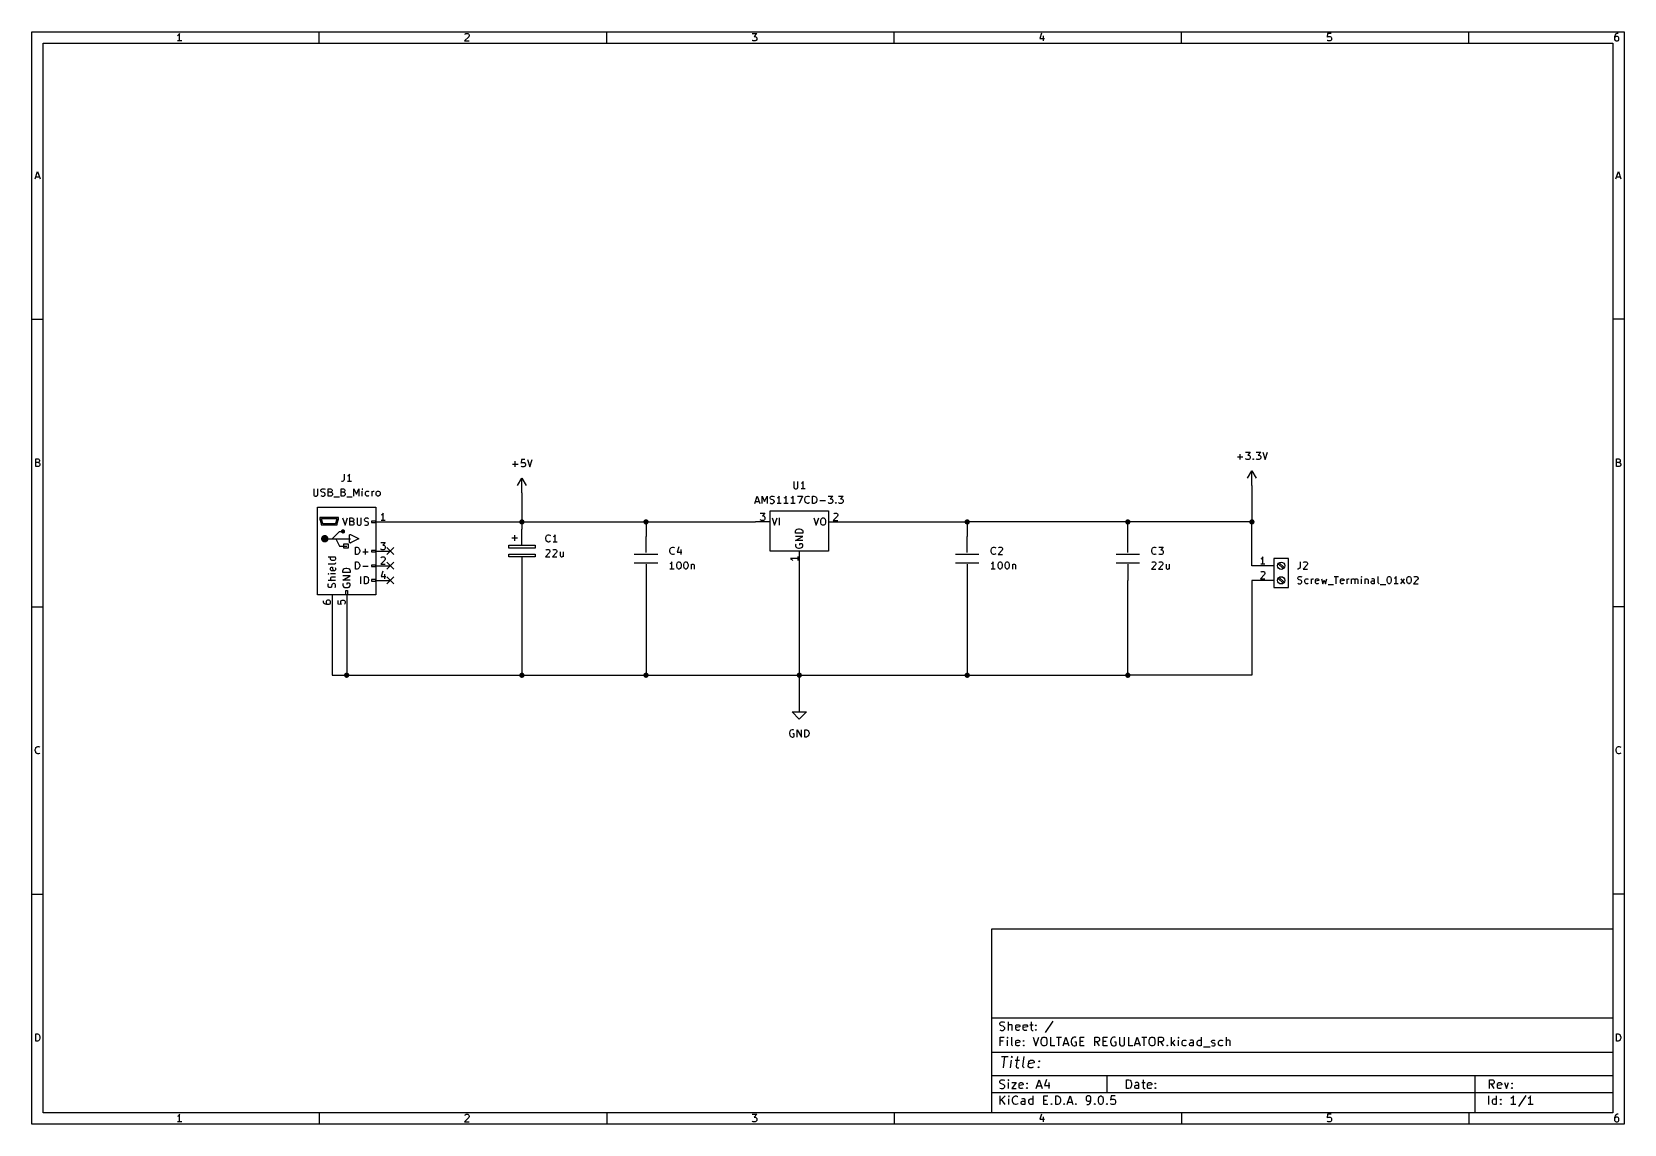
# Model space of a CAD drawing. Extents: x 0.4 to 11.3, y -7.9 to -0.4.
import ezdxf

# ---------------------------------------------------------------- set-up
doc = ezdxf.new("R2010")
doc.units = 0
doc.header["$MEASUREMENT"] = 0
for name, color, linetype in [('BLUE2', 5, 'CONTINUOUS'), ('CYAN2', 4, 'CONTINUOUS'), ('GREEN3', 91, 'CONTINUOUS'), ('LYELLOW', 51, 'CONTINUOUS'), ('RED2', 1, 'CONTINUOUS'), ('RED3', 11, 'CONTINUOUS')]:
    doc.layers.add(name, color=color, linetype=linetype)

msp = doc.modelspace()

# ---------------------------------------------------------------- linework, layer by layer
at = {"layer": 'BLUE2', "linetype": 'CONTINUOUS'}
for p, q in [((2.826, -3.926), (2.874, -3.974)), ((2.874, -3.926), (2.826, -3.974)), ((2.826, -4.026), (2.874, -4.074)), ((2.874, -4.026), (2.826, -4.074)), ((2.826, -4.126), (2.874, -4.174)), ((2.874, -4.126), (2.826, -4.174))]:
    msp.add_line(p, q, dxfattribs=at)
at = {"layer": 'CYAN2', "linetype": 'CONTINUOUS'}
for p, q in [((3.686, -3.354), (3.724, -3.354)), ((3.705, -3.373), (3.705, -3.335)), ((3.748, -3.323), (3.745, -3.347)), ((3.745, -3.347), (3.748, -3.344)), ((3.748, -3.37), (3.745, -3.368)), ((3.771, -3.323), (3.748, -3.323)), ((3.748, -3.344), (3.752, -3.342)), ((3.752, -3.373), (3.748, -3.37)), ((3.752, -3.342), (3.764, -3.342)), ((3.764, -3.373), (3.752, -3.373)), ((3.764, -3.342), (3.769, -3.344)), ((3.769, -3.37), (3.764, -3.373)), ((3.769, -3.344), (3.771, -3.347)), ((3.771, -3.368), (3.769, -3.37)), ((3.771, -3.347), (3.774, -3.351)), ((3.774, -3.363), (3.771, -3.368)), ((3.774, -3.351), (3.774, -3.363)), ((3.788, -3.323), (3.805, -3.373)), ((3.805, -3.373), (3.821, -3.323)), ((8.65, -3.304), (8.688, -3.304)), ((8.669, -3.323), (8.669, -3.285)), ((8.707, -3.273), (8.738, -3.273)), ((8.71, -3.32), (8.707, -3.318)), ((8.714, -3.323), (8.71, -3.32)), ((8.729, -3.323), (8.714, -3.323)), ((8.738, -3.273), (8.721, -3.292)), ((8.721, -3.292), (8.729, -3.292)), ((8.729, -3.292), (8.733, -3.294)), ((8.733, -3.32), (8.729, -3.323)), ((8.733, -3.294), (8.736, -3.297)), ((8.736, -3.318), (8.733, -3.32)), ((8.736, -3.297), (8.738, -3.301)), ((8.738, -3.313), (8.736, -3.318)), ((8.738, -3.301), (8.738, -3.313)), ((8.757, -3.32), (8.76, -3.318)), ((8.76, -3.323), (8.757, -3.32)), ((8.76, -3.318), (8.762, -3.32)), ((8.76, -3.318), (8.76, -3.323)), ((8.762, -3.32), (8.76, -3.323)), ((8.779, -3.273), (8.81, -3.273)), ((8.781, -3.32), (8.779, -3.318)), ((8.786, -3.323), (8.781, -3.32)), ((8.8, -3.323), (8.786, -3.323)), ((8.81, -3.273), (8.793, -3.292)), ((8.793, -3.292), (8.8, -3.292)), ((8.8, -3.292), (8.805, -3.294)), ((8.805, -3.32), (8.8, -3.323)), ((8.805, -3.294), (8.807, -3.297)), ((8.807, -3.318), (8.805, -3.32)), ((8.807, -3.297), (8.81, -3.301)), ((8.81, -3.313), (8.807, -3.318)), ((8.81, -3.301), (8.81, -3.313)), ((8.824, -3.273), (8.84, -3.323)), ((8.84, -3.323), (8.857, -3.273)), ((2.519, -3.473), (2.514, -3.473)), ((2.526, -3.47), (2.519, -3.473)), ((2.531, -3.466), (2.526, -3.47)), ((2.533, -3.459), (2.531, -3.466)), ((2.533, -3.423), (2.533, -3.459)), ((2.56, -3.435), (2.555, -3.437)), ((2.583, -3.473), (2.555, -3.473)), ((2.564, -3.43), (2.56, -3.435)), ((2.569, -3.423), (2.564, -3.43)), ((2.569, -3.473), (2.569, -3.423)), ((5.612, -3.473), (5.612, -3.513)), ((5.64, -3.513), (5.64, -3.473)), ((5.667, -3.485), (5.662, -3.487)), ((5.671, -3.48), (5.667, -3.485)), ((5.676, -3.473), (5.671, -3.48)), ((5.676, -3.523), (5.676, -3.473)), ((2.324, -3.523), (2.324, -3.563)), ((2.324, -3.563), (2.326, -3.568)), ((2.326, -3.568), (2.329, -3.57)), ((2.329, -3.57), (2.333, -3.573)), ((2.333, -3.573), (2.343, -3.573)), ((2.343, -3.573), (2.348, -3.57)), ((2.348, -3.57), (2.35, -3.568)), ((2.35, -3.568), (2.352, -3.563)), ((2.352, -3.563), (2.352, -3.523)), ((2.374, -3.532), (2.376, -3.528)), ((2.374, -3.537), (2.374, -3.532)), ((2.376, -3.542), (2.374, -3.537)), ((2.374, -3.57), (2.381, -3.573)), ((2.376, -3.528), (2.379, -3.525)), ((2.379, -3.544), (2.376, -3.542)), ((2.379, -3.525), (2.383, -3.523)), ((2.383, -3.547), (2.379, -3.544)), ((2.381, -3.573), (2.393, -3.573)), ((2.383, -3.523), (2.395, -3.523)), ((2.393, -3.549), (2.383, -3.547)), ((2.398, -3.551), (2.393, -3.549)), ((2.393, -3.573), (2.398, -3.57)), ((2.395, -3.523), (2.402, -3.525)), ((2.4, -3.554), (2.398, -3.551)), ((2.398, -3.57), (2.4, -3.568)), ((2.402, -3.559), (2.4, -3.554)), ((2.4, -3.568), (2.402, -3.563)), ((2.402, -3.563), (2.402, -3.559)), ((2.424, -3.573), (2.424, -3.523)), ((2.424, -3.523), (2.44, -3.523)), ((2.44, -3.547), (2.424, -3.547)), ((2.443, -3.573), (2.424, -3.573)), ((2.44, -3.523), (2.445, -3.525)), ((2.445, -3.544), (2.44, -3.547)), ((2.44, -3.547), (2.448, -3.549)), ((2.448, -3.57), (2.443, -3.573)), ((2.445, -3.525), (2.448, -3.528)), ((2.448, -3.542), (2.445, -3.544)), ((2.448, -3.528), (2.45, -3.532)), ((2.45, -3.537), (2.448, -3.542)), ((2.448, -3.549), (2.45, -3.551)), ((2.45, -3.568), (2.448, -3.57)), ((2.45, -3.532), (2.45, -3.537)), ((2.45, -3.551), (2.452, -3.556)), ((2.452, -3.563), (2.45, -3.568)), ((2.452, -3.556), (2.452, -3.563)), ((2.462, -3.578), (2.5, -3.578)), ((2.512, -3.573), (2.512, -3.523)), ((2.512, -3.523), (2.529, -3.523)), ((2.529, -3.547), (2.512, -3.547)), ((2.531, -3.573), (2.512, -3.573)), ((2.529, -3.523), (2.533, -3.525)), ((2.533, -3.544), (2.529, -3.547)), ((2.529, -3.547), (2.536, -3.549)), ((2.536, -3.57), (2.531, -3.573)), ((2.533, -3.525), (2.536, -3.528)), ((2.536, -3.542), (2.533, -3.544)), ((2.536, -3.528), (2.538, -3.532)), ((2.538, -3.537), (2.536, -3.542)), ((2.536, -3.549), (2.538, -3.551)), ((2.538, -3.568), (2.536, -3.57)), ((2.538, -3.532), (2.538, -3.537)), ((2.538, -3.551), (2.54, -3.556)), ((2.54, -3.563), (2.538, -3.568)), ((2.54, -3.556), (2.54, -3.563)), ((2.55, -3.578), (2.588, -3.578)), ((2.6, -3.573), (2.6, -3.523)), ((2.6, -3.523), (2.617, -3.559)), ((2.617, -3.559), (2.633, -3.523)), ((2.633, -3.523), (2.633, -3.573)), ((2.657, -3.523), (2.655, -3.525)), ((2.655, -3.525), (2.657, -3.528)), ((2.66, -3.525), (2.657, -3.523)), ((2.657, -3.523), (2.657, -3.528)), ((2.657, -3.528), (2.66, -3.525)), ((2.657, -3.573), (2.657, -3.539)), ((2.679, -3.549), (2.681, -3.544)), ((2.679, -3.563), (2.679, -3.549)), ((2.681, -3.568), (2.679, -3.563)), ((2.681, -3.544), (2.683, -3.542)), ((2.683, -3.57), (2.681, -3.568)), ((2.683, -3.542), (2.688, -3.539)), ((2.688, -3.573), (2.683, -3.57)), ((2.688, -3.539), (2.698, -3.539)), ((2.698, -3.573), (2.688, -3.573)), ((2.698, -3.539), (2.702, -3.542)), ((2.702, -3.57), (2.698, -3.573)), ((2.724, -3.573), (2.724, -3.539)), ((2.724, -3.549), (2.726, -3.544)), ((2.726, -3.544), (2.729, -3.542)), ((2.729, -3.542), (2.733, -3.539)), ((2.733, -3.539), (2.738, -3.539)), ((2.752, -3.549), (2.755, -3.544)), ((2.752, -3.563), (2.752, -3.549)), ((2.755, -3.568), (2.752, -3.563)), ((2.755, -3.544), (2.757, -3.542)), ((2.757, -3.57), (2.755, -3.568)), ((2.757, -3.542), (2.762, -3.539)), ((2.762, -3.573), (2.757, -3.57)), ((2.762, -3.539), (2.769, -3.539)), ((2.769, -3.573), (2.762, -3.573)), ((2.769, -3.539), (2.774, -3.542)), ((2.774, -3.57), (2.769, -3.573)), ((2.774, -3.542), (2.776, -3.544)), ((2.776, -3.568), (2.774, -3.57)), ((2.776, -3.544), (2.779, -3.549)), ((2.779, -3.563), (2.776, -3.568)), ((2.779, -3.549), (2.779, -3.563)), ((5.345, -3.623), (5.362, -3.573)), ((5.362, -3.573), (5.379, -3.623)), ((5.395, -3.623), (5.395, -3.573)), ((5.395, -3.573), (5.412, -3.609)), ((5.412, -3.609), (5.429, -3.573)), ((5.429, -3.573), (5.429, -3.623)), ((5.45, -3.582), (5.452, -3.578)), ((5.45, -3.587), (5.45, -3.582)), ((5.452, -3.592), (5.45, -3.587)), ((5.452, -3.578), (5.455, -3.575)), ((5.455, -3.594), (5.452, -3.592)), ((5.455, -3.575), (5.46, -3.573)), ((5.46, -3.597), (5.455, -3.594)), ((5.46, -3.573), (5.471, -3.573)), ((5.469, -3.599), (5.46, -3.597)), ((5.471, -3.573), (5.479, -3.575)), ((5.502, -3.585), (5.498, -3.587)), ((5.507, -3.58), (5.502, -3.585)), ((5.512, -3.573), (5.507, -3.58)), ((5.512, -3.623), (5.512, -3.573)), ((5.55, -3.585), (5.545, -3.587)), ((5.555, -3.58), (5.55, -3.585)), ((5.56, -3.573), (5.555, -3.58)), ((5.56, -3.623), (5.56, -3.573)), ((5.598, -3.585), (5.593, -3.587)), ((5.602, -3.58), (5.598, -3.585)), ((5.607, -3.573), (5.602, -3.58)), ((5.607, -3.623), (5.607, -3.573)), ((5.612, -3.513), (5.614, -3.518)), ((5.614, -3.518), (5.617, -3.52)), ((5.617, -3.52), (5.621, -3.523)), ((5.621, -3.523), (5.631, -3.523)), ((5.631, -3.523), (5.636, -3.52)), ((5.636, -3.52), (5.638, -3.518)), ((5.638, -3.518), (5.64, -3.513)), ((5.638, -3.573), (5.671, -3.573)), ((5.671, -3.573), (5.65, -3.623)), ((5.69, -3.523), (5.662, -3.523)), ((5.688, -3.594), (5.69, -3.585)), ((5.688, -3.601), (5.688, -3.594)), ((5.69, -3.585), (5.693, -3.58)), ((5.693, -3.58), (5.698, -3.575)), ((5.698, -3.575), (5.705, -3.573)), ((5.705, -3.573), (5.71, -3.573)), ((5.71, -3.573), (5.717, -3.575)), ((5.717, -3.575), (5.719, -3.578)), ((5.74, -3.623), (5.74, -3.573)), ((5.74, -3.573), (5.752, -3.573)), ((5.752, -3.573), (5.76, -3.575)), ((5.76, -3.575), (5.764, -3.58)), ((5.764, -3.58), (5.767, -3.585)), ((5.767, -3.585), (5.769, -3.594)), ((5.769, -3.594), (5.769, -3.601)), ((5.848, -3.573), (5.879, -3.573)), ((5.879, -3.573), (5.862, -3.592)), ((5.862, -3.592), (5.869, -3.592)), ((5.869, -3.592), (5.874, -3.594)), ((5.874, -3.594), (5.876, -3.597)), ((5.876, -3.597), (5.879, -3.601)), ((5.919, -3.573), (5.95, -3.573)), ((5.95, -3.573), (5.933, -3.592)), ((5.933, -3.592), (5.94, -3.592)), ((5.94, -3.592), (5.945, -3.594)), ((5.945, -3.594), (5.948, -3.597)), ((5.948, -3.597), (5.95, -3.601)), ((5.35, -3.609), (5.374, -3.609)), ((5.45, -3.62), (5.457, -3.623)), ((5.457, -3.623), (5.469, -3.623)), ((5.474, -3.601), (5.469, -3.599)), ((5.469, -3.623), (5.474, -3.62)), ((5.476, -3.604), (5.474, -3.601)), ((5.474, -3.62), (5.476, -3.618)), ((5.479, -3.609), (5.476, -3.604)), ((5.476, -3.618), (5.479, -3.613)), ((5.479, -3.613), (5.479, -3.609)), ((5.526, -3.623), (5.498, -3.623)), ((5.574, -3.623), (5.545, -3.623)), ((5.621, -3.623), (5.593, -3.623)), ((5.69, -3.611), (5.688, -3.601)), ((5.693, -3.616), (5.69, -3.611)), ((5.698, -3.62), (5.693, -3.616)), ((5.705, -3.623), (5.698, -3.62)), ((5.71, -3.623), (5.705, -3.623)), ((5.717, -3.62), (5.71, -3.623)), ((5.719, -3.618), (5.717, -3.62)), ((5.752, -3.623), (5.74, -3.623)), ((5.76, -3.62), (5.752, -3.623)), ((5.764, -3.616), (5.76, -3.62)), ((5.767, -3.611), (5.764, -3.616)), ((5.769, -3.601), (5.767, -3.611)), ((5.79, -3.604), (5.829, -3.604)), ((5.85, -3.62), (5.848, -3.618)), ((5.855, -3.623), (5.85, -3.62)), ((5.869, -3.623), (5.855, -3.623)), ((5.874, -3.62), (5.869, -3.623)), ((5.876, -3.618), (5.874, -3.62)), ((5.879, -3.613), (5.876, -3.618)), ((5.879, -3.601), (5.879, -3.613)), ((5.898, -3.62), (5.9, -3.618)), ((5.9, -3.623), (5.898, -3.62)), ((5.9, -3.618), (5.902, -3.62)), ((5.9, -3.618), (5.9, -3.623)), ((5.902, -3.62), (5.9, -3.623)), ((5.921, -3.62), (5.919, -3.618)), ((5.926, -3.623), (5.921, -3.62)), ((5.94, -3.623), (5.926, -3.623)), ((5.945, -3.62), (5.94, -3.623)), ((5.948, -3.618), (5.945, -3.62)), ((5.95, -3.613), (5.948, -3.618)), ((5.95, -3.601), (5.95, -3.613)), ((2.522, -3.723), (2.539, -3.773)), ((2.539, -3.773), (2.555, -3.723)), ((2.572, -3.773), (2.572, -3.723)), ((2.572, -3.723), (2.589, -3.723)), ((2.589, -3.747), (2.572, -3.747)), ((2.591, -3.773), (2.572, -3.773)), ((2.589, -3.723), (2.593, -3.726)), ((2.593, -3.745), (2.589, -3.747)), ((2.589, -3.747), (2.596, -3.749)), ((2.596, -3.771), (2.591, -3.773)), ((2.593, -3.726), (2.596, -3.728)), ((2.596, -3.742), (2.593, -3.745)), ((2.596, -3.728), (2.598, -3.733)), ((2.598, -3.737), (2.596, -3.742)), ((2.596, -3.749), (2.598, -3.752)), ((2.598, -3.768), (2.596, -3.771)), ((2.598, -3.733), (2.598, -3.737)), ((2.598, -3.752), (2.6, -3.756)), ((2.6, -3.764), (2.598, -3.768)), ((2.6, -3.756), (2.6, -3.764)), ((2.622, -3.723), (2.622, -3.764)), ((2.622, -3.764), (2.624, -3.768)), ((2.624, -3.768), (2.627, -3.771)), ((2.627, -3.771), (2.631, -3.773)), ((2.631, -3.773), (2.641, -3.773)), ((2.641, -3.773), (2.646, -3.771)), ((2.646, -3.771), (2.648, -3.768)), ((2.648, -3.768), (2.65, -3.764)), ((2.65, -3.764), (2.65, -3.723)), ((2.672, -3.733), (2.674, -3.728)), ((2.672, -3.737), (2.672, -3.733)), ((2.674, -3.742), (2.672, -3.737)), ((2.672, -3.771), (2.679, -3.773)), ((2.674, -3.728), (2.677, -3.726)), ((2.677, -3.745), (2.674, -3.742)), ((2.677, -3.726), (2.681, -3.723)), ((2.681, -3.747), (2.677, -3.745)), ((2.679, -3.773), (2.691, -3.773)), ((2.681, -3.723), (2.693, -3.723)), ((2.691, -3.749), (2.681, -3.747)), ((2.696, -3.752), (2.691, -3.749)), ((2.691, -3.773), (2.696, -3.771)), ((2.693, -3.723), (2.7, -3.726)), ((2.698, -3.754), (2.696, -3.752)), ((2.696, -3.771), (2.698, -3.768)), ((2.7, -3.759), (2.698, -3.754)), ((2.698, -3.768), (2.7, -3.764)), ((2.7, -3.764), (2.7, -3.759)), ((5.465, -3.723), (5.481, -3.773)), ((5.481, -3.773), (5.498, -3.723)), ((5.515, -3.773), (5.515, -3.723)), ((5.623, -3.814), (5.626, -3.807)), ((5.623, -3.826), (5.623, -3.814)), ((5.626, -3.807), (5.63, -3.802)), ((5.63, -3.802), (5.635, -3.8)), ((5.635, -3.8), (5.645, -3.797)), ((5.645, -3.797), (5.652, -3.797)), ((5.652, -3.797), (5.661, -3.8)), ((5.661, -3.8), (5.666, -3.802)), ((5.666, -3.802), (5.671, -3.807)), ((5.671, -3.807), (5.673, -3.814)), ((5.673, -3.814), (5.673, -3.826)), ((5.75, -3.723), (5.766, -3.773)), ((5.766, -3.773), (5.783, -3.723)), ((5.797, -3.74), (5.8, -3.73)), ((5.797, -3.756), (5.797, -3.74)), ((5.8, -3.766), (5.797, -3.756)), ((5.8, -3.73), (5.804, -3.726)), ((5.804, -3.771), (5.8, -3.766)), ((5.804, -3.726), (5.809, -3.723)), ((5.809, -3.773), (5.804, -3.771)), ((5.809, -3.723), (5.819, -3.723)), ((5.819, -3.773), (5.809, -3.773)), ((5.819, -3.723), (5.823, -3.726)), ((5.823, -3.771), (5.819, -3.773)), ((5.823, -3.726), (5.828, -3.73)), ((5.828, -3.766), (5.823, -3.771)), ((5.828, -3.73), (5.83, -3.74)), ((5.83, -3.756), (5.828, -3.766)), ((5.83, -3.74), (5.83, -3.756)), ((2.61, -3.973), (2.61, -3.923)), ((2.61, -3.923), (2.622, -3.923)), ((2.622, -3.923), (2.629, -3.926)), ((2.629, -3.926), (2.634, -3.93)), ((3.914, -3.859), (3.916, -3.85)), ((3.914, -3.866), (3.914, -3.859)), ((3.916, -3.876), (3.914, -3.866)), ((3.916, -3.85), (3.919, -3.845)), ((3.919, -3.881), (3.916, -3.876)), ((3.919, -3.845), (3.923, -3.84)), ((3.923, -3.885), (3.919, -3.881)), ((3.923, -3.84), (3.931, -3.838)), ((3.931, -3.888), (3.923, -3.885)), ((3.931, -3.838), (3.935, -3.838)), ((3.935, -3.888), (3.931, -3.888)), ((3.935, -3.838), (3.942, -3.84)), ((3.942, -3.885), (3.935, -3.888)), ((3.942, -3.84), (3.945, -3.843)), ((3.945, -3.883), (3.942, -3.885)), ((3.969, -3.85), (3.964, -3.852)), ((3.992, -3.888), (3.964, -3.888)), ((3.973, -3.845), (3.969, -3.85)), ((3.978, -3.838), (3.973, -3.845)), ((3.978, -3.888), (3.978, -3.838)), ((4.769, -3.93), (4.773, -3.925)), ((4.773, -3.925), (4.781, -3.923)), ((4.781, -3.923), (4.785, -3.923)), ((4.785, -3.923), (4.792, -3.925)), ((4.792, -3.925), (4.795, -3.928)), ((4.826, -3.92), (4.814, -3.956)), ((5.673, -3.826), (5.623, -3.826)), ((5.623, -3.878), (5.673, -3.85)), ((5.673, -3.85), (5.623, -3.85)), ((5.673, -3.878), (5.623, -3.878)), ((5.626, -3.902), (5.623, -3.907)), ((5.623, -3.907), (5.623, -3.914)), ((5.623, -3.914), (5.626, -3.921)), ((5.626, -3.921), (5.63, -3.926)), ((5.63, -3.926), (5.635, -3.928)), ((5.668, -3.9), (5.652, -3.9)), ((5.652, -3.9), (5.652, -3.909)), ((5.661, -3.928), (5.666, -3.926)), ((5.666, -3.926), (5.671, -3.921)), ((5.671, -3.902), (5.668, -3.9)), ((5.673, -3.909), (5.671, -3.902)), ((5.671, -3.921), (5.673, -3.914)), ((5.673, -3.914), (5.673, -3.909)), ((6.969, -3.93), (6.973, -3.925)), ((6.973, -3.925), (6.981, -3.923)), ((6.981, -3.923), (6.985, -3.923)), ((6.985, -3.923), (6.992, -3.925)), ((6.992, -3.925), (6.995, -3.928)), ((7.014, -3.928), (7.016, -3.925)), ((7.016, -3.925), (7.021, -3.923)), ((7.021, -3.923), (7.033, -3.923)), ((7.033, -3.923), (7.038, -3.925)), ((7.038, -3.925), (7.04, -3.928)), ((8.069, -3.93), (8.073, -3.925)), ((8.073, -3.925), (8.081, -3.923)), ((8.081, -3.923), (8.085, -3.923)), ((8.085, -3.923), (8.092, -3.925)), ((8.092, -3.925), (8.095, -3.928)), ((8.112, -3.923), (8.142, -3.923)), ((8.142, -3.923), (8.126, -3.942)), ((2.473, -3.991), (2.423, -3.991)), ((2.44, -3.996), (2.442, -3.991)), ((2.44, -4.005), (2.44, -3.996)), ((2.442, -4.01), (2.44, -4.005)), ((2.445, -4.012), (2.442, -4.01)), ((2.449, -4.015), (2.445, -4.012)), ((2.464, -4.015), (2.449, -4.015)), ((2.468, -4.012), (2.464, -4.015)), ((2.471, -4.01), (2.468, -4.012)), ((2.471, -3.991), (2.473, -3.996)), ((2.473, -4.005), (2.471, -4.01)), ((2.473, -4.031), (2.471, -4.036)), ((2.473, -3.996), (2.473, -4.005)), ((2.622, -3.973), (2.61, -3.973)), ((2.61, -4.073), (2.61, -4.023)), ((2.61, -4.023), (2.622, -4.023)), ((2.629, -3.971), (2.622, -3.973)), ((2.622, -4.023), (2.629, -4.026)), ((2.634, -3.966), (2.629, -3.971)), ((2.629, -4.026), (2.634, -4.03)), ((2.634, -3.93), (2.636, -3.935)), ((2.636, -3.961), (2.634, -3.966)), ((2.634, -4.03), (2.636, -4.035)), ((2.636, -3.935), (2.639, -3.945)), ((2.639, -3.952), (2.636, -3.961)), ((2.636, -4.035), (2.639, -4.045)), ((2.639, -3.945), (2.639, -3.952)), ((2.66, -3.954), (2.698, -3.954)), ((2.679, -3.973), (2.679, -3.935)), ((3.94, -3.959), (3.912, -3.988)), ((3.912, -3.988), (3.942, -3.988)), ((3.914, -3.943), (3.916, -3.94)), ((3.916, -3.94), (3.921, -3.938)), ((3.921, -3.938), (3.933, -3.938)), ((3.933, -3.938), (3.938, -3.94)), ((3.938, -3.94), (3.94, -3.943)), ((3.94, -3.943), (3.942, -3.947)), ((3.942, -3.952), (3.94, -3.959)), ((3.942, -3.947), (3.942, -3.952)), ((3.988, -3.959), (3.959, -3.988)), ((3.959, -3.988), (3.99, -3.988)), ((3.962, -3.943), (3.964, -3.94)), ((3.964, -3.94), (3.969, -3.938)), ((3.969, -3.938), (3.981, -3.938)), ((3.981, -3.938), (3.985, -3.94)), ((3.985, -3.94), (3.988, -3.943)), ((3.988, -3.943), (3.99, -3.947)), ((3.99, -3.952), (3.988, -3.959)), ((3.99, -3.947), (3.99, -3.952)), ((4.012, -3.954), (4.012, -3.981)), ((4.012, -3.981), (4.014, -3.985)), ((4.014, -3.985), (4.019, -3.988)), ((4.019, -3.988), (4.026, -3.988)), ((4.026, -3.988), (4.031, -3.985)), ((4.031, -3.985), (4.033, -3.983)), ((4.033, -3.954), (4.033, -3.988)), ((4.764, -3.944), (4.766, -3.935)), ((4.764, -3.951), (4.764, -3.944)), ((4.766, -3.961), (4.764, -3.951)), ((4.769, -4.035), (4.764, -4.037)), ((4.766, -3.935), (4.769, -3.93)), ((4.769, -3.966), (4.766, -3.961)), ((4.773, -3.97), (4.769, -3.966)), ((4.773, -4.03), (4.769, -4.035)), ((4.781, -3.973), (4.773, -3.97)), ((4.778, -4.023), (4.773, -4.03)), ((4.778, -4.073), (4.778, -4.023)), ((4.785, -3.973), (4.781, -3.973)), ((4.792, -3.97), (4.785, -3.973)), ((4.795, -3.968), (4.792, -3.97)), ((4.812, -4.042), (4.814, -4.032)), ((4.814, -3.956), (4.845, -3.956)), ((4.814, -4.032), (4.816, -4.028)), ((4.816, -4.028), (4.819, -4.025)), ((4.819, -4.025), (4.823, -4.023)), ((4.823, -4.023), (4.828, -4.023)), ((4.828, -4.023), (4.833, -4.025)), ((4.833, -4.025), (4.835, -4.028)), ((4.835, -4.028), (4.838, -4.032)), ((4.838, -3.939), (4.838, -3.973)), ((4.838, -4.032), (4.84, -4.042)), ((4.859, -4.042), (4.862, -4.032)), ((4.862, -4.032), (4.864, -4.028)), ((4.864, -4.028), (4.866, -4.025)), ((4.866, -4.025), (4.871, -4.023)), ((4.871, -4.023), (4.876, -4.023)), ((4.876, -4.023), (4.881, -4.025)), ((4.881, -4.025), (4.883, -4.028)), ((4.883, -4.028), (4.885, -4.032)), ((4.885, -4.032), (4.888, -4.042)), ((5.635, -3.928), (5.645, -3.93)), ((5.645, -3.93), (5.652, -3.93)), ((5.652, -3.93), (5.661, -3.928)), ((6.964, -3.944), (6.966, -3.935)), ((6.964, -3.951), (6.964, -3.944)), ((6.966, -3.961), (6.964, -3.951)), ((6.969, -4.035), (6.964, -4.037)), ((6.966, -3.935), (6.969, -3.93)), ((6.969, -3.966), (6.966, -3.961)), ((6.973, -3.97), (6.969, -3.966)), ((6.973, -4.03), (6.969, -4.035)), ((6.981, -3.973), (6.973, -3.97)), ((6.978, -4.023), (6.973, -4.03)), ((6.978, -4.073), (6.978, -4.023)), ((6.985, -3.973), (6.981, -3.973)), ((6.992, -3.97), (6.985, -3.973)), ((6.995, -3.968), (6.992, -3.97)), ((7.04, -3.944), (7.012, -3.973)), ((7.012, -3.973), (7.042, -3.973)), ((7.012, -4.042), (7.014, -4.032)), ((7.014, -4.032), (7.016, -4.028)), ((7.016, -4.028), (7.019, -4.025)), ((7.019, -4.025), (7.023, -4.023)), ((7.023, -4.023), (7.028, -4.023)), ((7.028, -4.023), (7.033, -4.025)), ((7.033, -4.025), (7.035, -4.028)), ((7.035, -4.028), (7.038, -4.032)), ((7.038, -4.032), (7.04, -4.042)), ((7.04, -3.928), (7.042, -3.932)), ((7.042, -3.937), (7.04, -3.944)), ((7.042, -3.932), (7.042, -3.937)), ((7.059, -4.042), (7.062, -4.032)), ((7.062, -4.032), (7.064, -4.028)), ((7.064, -4.028), (7.066, -4.025)), ((7.066, -4.025), (7.071, -4.023)), ((7.071, -4.023), (7.076, -4.023)), ((7.076, -4.023), (7.081, -4.025)), ((7.081, -4.025), (7.083, -4.028)), ((7.083, -4.028), (7.085, -4.032)), ((7.085, -4.032), (7.088, -4.042)), ((8.064, -3.944), (8.066, -3.935)), ((8.064, -3.951), (8.064, -3.944)), ((8.066, -3.961), (8.064, -3.951)), ((8.064, -4.028), (8.066, -4.025)), ((8.066, -3.935), (8.069, -3.93)), ((8.069, -3.966), (8.066, -3.961)), ((8.066, -4.025), (8.071, -4.023)), ((8.073, -3.97), (8.069, -3.966)), ((8.071, -4.023), (8.083, -4.023)), ((8.081, -3.973), (8.073, -3.97)), ((8.085, -3.973), (8.081, -3.973)), ((8.083, -4.023), (8.088, -4.025)), ((8.092, -3.97), (8.085, -3.973)), ((8.088, -4.025), (8.09, -4.028)), ((8.09, -4.028), (8.092, -4.032)), ((8.095, -3.968), (8.092, -3.97)), ((8.092, -4.032), (8.092, -4.037)), ((8.114, -3.97), (8.112, -3.968)), ((8.112, -4.028), (8.114, -4.025)), ((8.119, -3.973), (8.114, -3.97)), ((8.114, -4.025), (8.119, -4.023)), ((8.133, -3.973), (8.119, -3.973)), ((8.119, -4.023), (8.131, -4.023)), ((8.126, -3.942), (8.133, -3.942)), ((8.131, -4.023), (8.135, -4.025)), ((8.133, -3.942), (8.138, -3.944)), ((8.138, -3.97), (8.133, -3.973)), ((8.135, -4.025), (8.138, -4.028)), ((8.138, -3.944), (8.14, -3.947)), ((8.14, -3.968), (8.138, -3.97)), ((8.138, -4.028), (8.14, -4.032)), ((8.14, -3.947), (8.142, -3.951)), ((8.142, -3.963), (8.14, -3.968)), ((8.14, -4.032), (8.14, -4.037)), ((8.142, -3.951), (8.142, -3.963)), ((9.081, -4.023), (9.081, -4.059)), ((9.102, -4.028), (9.104, -4.025)), ((9.104, -4.025), (9.109, -4.023)), ((9.109, -4.023), (9.121, -4.023)), ((9.121, -4.023), (9.126, -4.025)), ((9.126, -4.025), (9.128, -4.028)), ((9.128, -4.028), (9.131, -4.032)), ((9.131, -4.032), (9.131, -4.037)), ((2.466, -4.039), (2.423, -4.039)), ((2.426, -4.103), (2.423, -4.105)), ((2.423, -4.105), (2.426, -4.108)), ((2.423, -4.105), (2.428, -4.105)), ((2.428, -4.105), (2.426, -4.103)), ((2.426, -4.108), (2.428, -4.105)), ((2.44, -4.067), (2.442, -4.062)), ((2.44, -4.077), (2.44, -4.067)), ((2.442, -4.081), (2.44, -4.077)), ((2.473, -4.105), (2.44, -4.105)), ((2.442, -4.131), (2.44, -4.136)), ((2.44, -4.136), (2.44, -4.143)), ((2.44, -4.143), (2.442, -4.148)), ((2.442, -4.062), (2.447, -4.06)), ((2.447, -4.084), (2.442, -4.081)), ((2.447, -4.129), (2.442, -4.131)), ((2.447, -4.06), (2.452, -4.06)), ((2.466, -4.084), (2.447, -4.084)), ((2.473, -4.129), (2.447, -4.129)), ((2.452, -4.06), (2.456, -4.084)), ((2.471, -4.036), (2.466, -4.039)), ((2.471, -4.081), (2.466, -4.084)), ((2.471, -4.062), (2.473, -4.067)), ((2.473, -4.077), (2.471, -4.081)), ((2.473, -4.067), (2.473, -4.077)), ((2.523, -4.084), (2.526, -4.077)), ((2.523, -4.096), (2.523, -4.084)), ((2.573, -4.096), (2.523, -4.096)), ((2.523, -4.148), (2.573, -4.12)), ((2.573, -4.12), (2.523, -4.12)), ((2.526, -4.077), (2.53, -4.072)), ((2.53, -4.072), (2.535, -4.07)), ((2.535, -4.07), (2.545, -4.067)), ((2.545, -4.067), (2.552, -4.067)), ((2.552, -4.067), (2.561, -4.07)), ((2.561, -4.07), (2.566, -4.072)), ((2.566, -4.072), (2.571, -4.077)), ((2.571, -4.077), (2.573, -4.084)), ((2.573, -4.084), (2.573, -4.096)), ((2.622, -4.073), (2.61, -4.073)), ((2.629, -4.071), (2.622, -4.073)), ((2.634, -4.066), (2.629, -4.071)), ((2.636, -4.061), (2.634, -4.066)), ((2.639, -4.052), (2.636, -4.061)), ((2.639, -4.045), (2.639, -4.052)), ((2.648, -4.173), (2.648, -4.123)), ((2.66, -4.054), (2.698, -4.054)), ((2.672, -4.173), (2.672, -4.123)), ((2.672, -4.123), (2.684, -4.123)), ((2.684, -4.123), (2.691, -4.126)), ((2.691, -4.126), (2.696, -4.13)), ((2.696, -4.13), (2.698, -4.135)), ((2.698, -4.135), (2.7, -4.145)), ((4.792, -4.073), (4.764, -4.073)), ((4.812, -4.054), (4.812, -4.042)), ((4.814, -4.063), (4.812, -4.054)), ((4.816, -4.068), (4.814, -4.063)), ((4.819, -4.07), (4.816, -4.068)), ((4.823, -4.073), (4.819, -4.07)), ((4.828, -4.073), (4.823, -4.073)), ((4.833, -4.07), (4.828, -4.073)), ((4.835, -4.068), (4.833, -4.07)), ((4.838, -4.063), (4.835, -4.068)), ((4.84, -4.054), (4.838, -4.063)), ((4.84, -4.042), (4.84, -4.054)), ((4.859, -4.054), (4.859, -4.042)), ((4.862, -4.063), (4.859, -4.054)), ((4.864, -4.068), (4.862, -4.063)), ((4.866, -4.07), (4.864, -4.068)), ((4.871, -4.073), (4.866, -4.07)), ((4.876, -4.073), (4.871, -4.073)), ((4.881, -4.07), (4.876, -4.073)), ((4.883, -4.068), (4.881, -4.07)), ((4.885, -4.063), (4.883, -4.068)), ((4.888, -4.054), (4.885, -4.063)), ((4.888, -4.042), (4.888, -4.054)), ((4.909, -4.039), (4.909, -4.073)), ((4.909, -4.044), (4.912, -4.042)), ((4.912, -4.042), (4.916, -4.039)), ((4.916, -4.039), (4.923, -4.039)), ((4.923, -4.039), (4.928, -4.042)), ((4.928, -4.042), (4.931, -4.047)), ((4.931, -4.047), (4.931, -4.073)), ((6.992, -4.073), (6.964, -4.073)), ((7.012, -4.054), (7.012, -4.042)), ((7.014, -4.063), (7.012, -4.054)), ((7.016, -4.068), (7.014, -4.063)), ((7.019, -4.07), (7.016, -4.068)), ((7.023, -4.073), (7.019, -4.07)), ((7.028, -4.073), (7.023, -4.073)), ((7.033, -4.07), (7.028, -4.073)), ((7.035, -4.068), (7.033, -4.07)), ((7.038, -4.063), (7.035, -4.068)), ((7.04, -4.054), (7.038, -4.063)), ((7.04, -4.042), (7.04, -4.054)), ((7.059, -4.054), (7.059, -4.042)), ((7.062, -4.063), (7.059, -4.054)), ((7.064, -4.068), (7.062, -4.063)), ((7.066, -4.07), (7.064, -4.068)), ((7.071, -4.073), (7.066, -4.07)), ((7.076, -4.073), (7.071, -4.073)), ((7.081, -4.07), (7.076, -4.073)), ((7.083, -4.068), (7.081, -4.07)), ((7.085, -4.063), (7.083, -4.068)), ((7.088, -4.054), (7.085, -4.063)), ((7.088, -4.042), (7.088, -4.054)), ((7.109, -4.039), (7.109, -4.073)), ((7.109, -4.044), (7.112, -4.042)), ((7.112, -4.042), (7.116, -4.039)), ((7.116, -4.039), (7.123, -4.039)), ((7.123, -4.039), (7.128, -4.042)), ((7.128, -4.042), (7.131, -4.047)), ((7.131, -4.047), (7.131, -4.073)), ((8.09, -4.044), (8.062, -4.073)), ((8.062, -4.073), (8.092, -4.073)), ((8.092, -4.037), (8.09, -4.044)), ((8.138, -4.044), (8.109, -4.073)), ((8.109, -4.073), (8.14, -4.073)), ((8.14, -4.037), (8.138, -4.044)), ((8.162, -4.039), (8.162, -4.066)), ((8.162, -4.066), (8.164, -4.07)), ((8.164, -4.07), (8.169, -4.073)), ((8.169, -4.073), (8.176, -4.073)), ((8.176, -4.073), (8.181, -4.07)), ((8.181, -4.07), (8.183, -4.068)), ((8.183, -4.039), (8.183, -4.073)), ((9.066, -4.073), (9.062, -4.073)), ((9.064, -4.132), (9.066, -4.128)), ((9.064, -4.137), (9.064, -4.132)), ((9.066, -4.142), (9.064, -4.137)), ((9.073, -4.07), (9.066, -4.073)), ((9.066, -4.128), (9.069, -4.125)), ((9.069, -4.144), (9.066, -4.142)), ((9.069, -4.125), (9.073, -4.123)), ((9.078, -4.066), (9.073, -4.07)), ((9.073, -4.123), (9.085, -4.123)), ((9.081, -4.059), (9.078, -4.066)), ((9.085, -4.123), (9.092, -4.125)), ((9.128, -4.044), (9.1, -4.073)), ((9.1, -4.073), (9.131, -4.073)), ((9.114, -4.144), (9.116, -4.142)), ((9.116, -4.142), (9.121, -4.139)), ((9.121, -4.139), (9.131, -4.139)), ((9.131, -4.037), (9.128, -4.044)), ((9.131, -4.139), (9.135, -4.142)), ((9.157, -4.173), (9.157, -4.139)), ((9.159, -4.144), (9.162, -4.142)), ((9.162, -4.142), (9.166, -4.139)), ((9.166, -4.139), (9.171, -4.139)), ((9.185, -4.147), (9.188, -4.142)), ((9.188, -4.142), (9.192, -4.139)), ((9.192, -4.139), (9.202, -4.139)), ((9.202, -4.139), (9.207, -4.142)), ((9.207, -4.142), (9.209, -4.147)), ((9.226, -4.139), (9.235, -4.173)), ((9.254, -4.173), (9.264, -4.139)), ((9.314, -4.123), (9.342, -4.123)), ((9.328, -4.173), (9.328, -4.123)), ((9.357, -4.147), (9.359, -4.142)), ((9.359, -4.142), (9.364, -4.139)), ((9.364, -4.139), (9.373, -4.139)), ((9.373, -4.139), (9.378, -4.142)), ((9.378, -4.142), (9.381, -4.147)), ((9.402, -4.173), (9.402, -4.139)), ((9.404, -4.144), (9.407, -4.142)), ((9.407, -4.142), (9.412, -4.139)), ((9.412, -4.139), (9.416, -4.139)), ((9.433, -4.173), (9.433, -4.139)), ((9.433, -4.144), (9.435, -4.142)), ((9.435, -4.142), (9.44, -4.139)), ((9.44, -4.139), (9.447, -4.139)), ((9.447, -4.139), (9.452, -4.142)), ((9.452, -4.142), (9.454, -4.147)), ((9.454, -4.147), (9.457, -4.142)), ((9.457, -4.142), (9.462, -4.139)), ((9.462, -4.139), (9.469, -4.139)), ((9.469, -4.139), (9.473, -4.142)), ((9.473, -4.142), (9.476, -4.147)), ((9.5, -4.123), (9.497, -4.125)), ((9.497, -4.125), (9.5, -4.128)), ((9.502, -4.125), (9.5, -4.123)), ((9.5, -4.123), (9.5, -4.128)), ((9.5, -4.128), (9.502, -4.125)), ((9.5, -4.173), (9.5, -4.139)), ((9.523, -4.139), (9.523, -4.173)), ((9.523, -4.144), (9.526, -4.142)), ((9.526, -4.142), (9.531, -4.139)), ((9.531, -4.139), (9.538, -4.139)), ((9.538, -4.139), (9.542, -4.142)), ((9.542, -4.142), (9.545, -4.147)), ((9.573, -4.139), (9.569, -4.142)), ((9.583, -4.139), (9.573, -4.139)), ((9.588, -4.142), (9.583, -4.139)), ((9.59, -4.147), (9.588, -4.142)), ((9.614, -4.166), (9.614, -4.123)), ((9.676, -4.142), (9.678, -4.132)), ((9.676, -4.154), (9.676, -4.142)), ((9.678, -4.132), (9.681, -4.128)), ((9.681, -4.128), (9.683, -4.125)), ((9.683, -4.125), (9.688, -4.123)), ((9.688, -4.123), (9.692, -4.123)), ((9.692, -4.123), (9.697, -4.125)), ((9.697, -4.125), (9.7, -4.128)), ((9.7, -4.128), (9.702, -4.132)), ((9.702, -4.132), (9.704, -4.142)), ((9.704, -4.142), (9.704, -4.154)), ((9.728, -4.135), (9.723, -4.137)), ((9.733, -4.13), (9.728, -4.135)), ((9.738, -4.123), (9.733, -4.13)), ((9.738, -4.173), (9.738, -4.123)), ((9.769, -4.173), (9.795, -4.139)), ((9.769, -4.139), (9.795, -4.173)), ((9.812, -4.142), (9.814, -4.132)), ((9.812, -4.154), (9.812, -4.142)), ((9.814, -4.132), (9.816, -4.128)), ((9.816, -4.128), (9.819, -4.125)), ((9.819, -4.125), (9.823, -4.123)), ((9.823, -4.123), (9.828, -4.123)), ((9.828, -4.123), (9.833, -4.125)), ((9.833, -4.125), (9.835, -4.128)), ((9.835, -4.128), (9.838, -4.132)), ((9.838, -4.132), (9.84, -4.142)), ((9.84, -4.142), (9.84, -4.154)), ((9.859, -4.128), (9.862, -4.125)), ((9.862, -4.125), (9.866, -4.123)), ((9.866, -4.123), (9.878, -4.123)), ((9.878, -4.123), (9.883, -4.125)), ((9.883, -4.125), (9.885, -4.128)), ((9.885, -4.128), (9.888, -4.132)), ((9.888, -4.137), (9.885, -4.144)), ((9.888, -4.132), (9.888, -4.137)), ((2.473, -4.15), (2.423, -4.15)), ((2.423, -4.179), (2.426, -4.172)), ((2.423, -4.191), (2.423, -4.179)), ((2.426, -4.196), (2.423, -4.191)), ((2.428, -4.198), (2.426, -4.196)), ((2.433, -4.2), (2.428, -4.198)), ((2.437, -4.2), (2.433, -4.2)), ((2.442, -4.198), (2.437, -4.2)), ((2.442, -4.148), (2.445, -4.15)), ((2.445, -4.196), (2.442, -4.198)), ((2.447, -4.191), (2.445, -4.196)), ((2.449, -4.181), (2.447, -4.191)), ((2.452, -4.177), (2.449, -4.181)), ((2.454, -4.174), (2.452, -4.177)), ((2.459, -4.172), (2.454, -4.174)), ((2.464, -4.172), (2.459, -4.172)), ((2.468, -4.174), (2.464, -4.172)), ((2.471, -4.177), (2.468, -4.174)), ((2.473, -4.181), (2.471, -4.177)), ((2.471, -4.2), (2.473, -4.193)), ((2.473, -4.193), (2.473, -4.181)), ((2.573, -4.148), (2.523, -4.148)), ((2.526, -4.172), (2.523, -4.177)), ((2.523, -4.177), (2.523, -4.184)), ((2.523, -4.184), (2.526, -4.191)), ((2.526, -4.191), (2.53, -4.196)), ((2.53, -4.196), (2.535, -4.198)), ((2.535, -4.198), (2.545, -4.2)), ((2.545, -4.2), (2.552, -4.2)), ((2.568, -4.17), (2.552, -4.17)), ((2.552, -4.17), (2.552, -4.179)), ((2.552, -4.2), (2.561, -4.198)), ((2.561, -4.198), (2.566, -4.196)), ((2.566, -4.196), (2.571, -4.191)), ((2.571, -4.172), (2.568, -4.17)), ((2.573, -4.179), (2.571, -4.172)), ((2.571, -4.191), (2.573, -4.184)), ((2.573, -4.184), (2.573, -4.179)), ((2.684, -4.173), (2.672, -4.173)), ((2.691, -4.171), (2.684, -4.173)), ((2.696, -4.166), (2.691, -4.171)), ((2.698, -4.161), (2.696, -4.166)), ((2.7, -4.152), (2.698, -4.161)), ((2.7, -4.145), (2.7, -4.152)), ((9.064, -4.17), (9.071, -4.173)), ((9.073, -4.147), (9.069, -4.144)), ((9.071, -4.173), (9.083, -4.173)), ((9.083, -4.149), (9.073, -4.147)), ((9.088, -4.151), (9.083, -4.149)), ((9.083, -4.173), (9.088, -4.17)), ((9.09, -4.154), (9.088, -4.151)), ((9.088, -4.17), (9.09, -4.168)), ((9.092, -4.159), (9.09, -4.154)), ((9.09, -4.168), (9.092, -4.163)), ((9.092, -4.163), (9.092, -4.159)), ((9.112, -4.149), (9.114, -4.144)), ((9.112, -4.163), (9.112, -4.149)), ((9.114, -4.168), (9.112, -4.163)), ((9.116, -4.17), (9.114, -4.168)), ((9.121, -4.173), (9.116, -4.17)), ((9.131, -4.173), (9.121, -4.173)), ((9.135, -4.17), (9.131, -4.173)), ((9.157, -4.149), (9.159, -4.144)), ((9.185, -4.166), (9.185, -4.147)), ((9.209, -4.151), (9.185, -4.156)), ((9.188, -4.17), (9.185, -4.166)), ((9.192, -4.173), (9.188, -4.17)), ((9.202, -4.173), (9.192, -4.173)), ((9.207, -4.17), (9.202, -4.173)), ((9.209, -4.147), (9.209, -4.151)), ((9.235, -4.173), (9.245, -4.149)), ((9.245, -4.149), (9.254, -4.173)), ((9.271, -4.178), (9.309, -4.178)), ((9.357, -4.166), (9.357, -4.147)), ((9.381, -4.151), (9.357, -4.156)), ((9.359, -4.17), (9.357, -4.166)), ((9.364, -4.173), (9.359, -4.17)), ((9.373, -4.173), (9.364, -4.173)), ((9.378, -4.17), (9.373, -4.173)), ((9.381, -4.147), (9.381, -4.151)), ((9.402, -4.149), (9.404, -4.144)), ((9.454, -4.147), (9.454, -4.173)), ((9.476, -4.147), (9.476, -4.173)), ((9.545, -4.147), (9.545, -4.173)), ((9.566, -4.161), (9.569, -4.156)), ((9.566, -4.166), (9.566, -4.161)), ((9.569, -4.17), (9.566, -4.166)), ((9.569, -4.156), (9.573, -4.154)), ((9.573, -4.173), (9.569, -4.17)), ((9.573, -4.154), (9.585, -4.154)), ((9.585, -4.173), (9.573, -4.173)), ((9.585, -4.154), (9.59, -4.151)), ((9.59, -4.17), (9.585, -4.173)), ((9.59, -4.173), (9.59, -4.147)), ((9.616, -4.17), (9.614, -4.166)), ((9.621, -4.173), (9.616, -4.17)), ((9.628, -4.178), (9.666, -4.178)), ((9.678, -4.163), (9.676, -4.154)), ((9.681, -4.168), (9.678, -4.163)), ((9.683, -4.17), (9.681, -4.168)), ((9.688, -4.173), (9.683, -4.17)), ((9.692, -4.173), (9.688, -4.173)), ((9.697, -4.17), (9.692, -4.173)), ((9.7, -4.168), (9.697, -4.17)), ((9.702, -4.163), (9.7, -4.168)), ((9.704, -4.154), (9.702, -4.163)), ((9.752, -4.173), (9.723, -4.173)), ((9.814, -4.163), (9.812, -4.154)), ((9.816, -4.168), (9.814, -4.163)), ((9.819, -4.17), (9.816, -4.168)), ((9.823, -4.173), (9.819, -4.17)), ((9.828, -4.173), (9.823, -4.173)), ((9.833, -4.17), (9.828, -4.173)), ((9.835, -4.168), (9.833, -4.17)), ((9.838, -4.163), (9.835, -4.168)), ((9.84, -4.154), (9.838, -4.163)), ((9.885, -4.144), (9.857, -4.173)), ((9.857, -4.173), (9.888, -4.173)), ((5.586, -5.185), (5.583, -5.194)), ((5.583, -5.194), (5.583, -5.201)), ((5.583, -5.201), (5.586, -5.211)), ((5.588, -5.18), (5.586, -5.185)), ((5.586, -5.211), (5.588, -5.216)), ((5.593, -5.175), (5.588, -5.18)), ((5.588, -5.216), (5.593, -5.22)), ((5.6, -5.173), (5.593, -5.175)), ((5.593, -5.22), (5.6, -5.223)), ((5.607, -5.173), (5.6, -5.173)), ((5.6, -5.223), (5.605, -5.223)), ((5.614, -5.201), (5.605, -5.201)), ((5.605, -5.223), (5.612, -5.22)), ((5.612, -5.175), (5.607, -5.173)), ((5.612, -5.22), (5.614, -5.218)), ((5.614, -5.218), (5.614, -5.201)), ((5.636, -5.223), (5.636, -5.173)), ((5.636, -5.173), (5.664, -5.223)), ((5.664, -5.223), (5.664, -5.173)), ((5.688, -5.223), (5.688, -5.173)), ((5.688, -5.173), (5.7, -5.173)), ((5.7, -5.223), (5.688, -5.223)), ((5.7, -5.173), (5.707, -5.175)), ((5.707, -5.22), (5.7, -5.223)), ((5.707, -5.175), (5.712, -5.18)), ((5.712, -5.216), (5.707, -5.22)), ((5.712, -5.18), (5.714, -5.185)), ((5.714, -5.211), (5.712, -5.216)), ((5.714, -5.185), (5.717, -5.194)), ((5.717, -5.201), (5.714, -5.211)), ((5.717, -5.194), (5.717, -5.201))]:
    msp.add_line(p, q, dxfattribs=at)
at = {"layer": 'GREEN3', "linetype": 'CONTINUOUS'}
for p, q in [((3.75, -3.55), (3.75, -3.75)), ((8.75, -3.5), (8.75, -3.75)), ((2.85, -3.75), (3.75, -3.75)), ((3.75, -3.75), (3.75, -3.8)), ((3.75, -3.75), (4.6, -3.75)), ((4.6, -3.75), (4.6, -3.85)), ((4.6, -3.75), (5.35, -3.75)), ((5.95, -3.75), (6.8, -3.75)), ((6.8, -3.75), (6.8, -3.85)), ((7.9, -3.75), (6.8, -3.75)), ((8.75, -3.75), (7.9, -3.75)), ((7.9, -3.85), (7.9, -3.75)), ((8.75, -4.05), (8.75, -3.75)), ((3.75, -4.1), (3.75, -4.8)), ((5.65, -4.05), (5.65, -4.8)), ((4.6, -4.15), (4.6, -4.8)), ((6.8, -4.15), (6.8, -4.8)), ((7.9, -4.8), (7.9, -4.15)), ((8.75, -4.15), (8.75, -4.8)), ((2.45, -4.35), (2.45, -4.8)), ((2.55, -4.35), (2.55, -4.8)), ((2.45, -4.8), (2.55, -4.8)), ((2.55, -4.8), (3.75, -4.8)), ((3.75, -4.8), (4.6, -4.8)), ((4.6, -4.8), (5.65, -4.8)), ((5.65, -4.8), (5.65, -5)), ((5.65, -4.8), (6.8, -4.8)), ((6.8, -4.8), (7.9, -4.8)), ((8.75, -4.8), (7.9, -4.8))]:
    msp.add_line(p, q, dxfattribs=at)
at = {"layer": 'GREEN3', "const_width": 0.018}
for points in [[(3.741, -3.75, 1), (3.759, -3.75, 1)], [(4.591, -3.75, 1), (4.609, -3.75, 1)], [(6.791, -3.75, 1), (6.809, -3.75, 1)], [(7.891, -3.75, 1), (7.909, -3.75, 1)], [(8.741, -3.75, 1), (8.759, -3.75, 1)], [(2.541, -4.8, 1), (2.559, -4.8, 1)], [(3.741, -4.8, 1), (3.759, -4.8, 1)], [(4.591, -4.8, 1), (4.609, -4.8, 1)], [(5.641, -4.8, 1), (5.659, -4.8, 1)], [(6.791, -4.8, 1), (6.809, -4.8, 1)], [(7.891, -4.8, 1), (7.909, -4.8, 1)]]:
    msp.add_lwpolyline(points, format="xyb", close=True, dxfattribs=at)
at = {"layer": 'LYELLOW', "linetype": 'CONTINUOUS'}
for p, q in [((2.35, -4.25), (2.35, -3.65)), ((2.35, -3.65), (2.75, -3.65)), ((2.75, -3.65), (2.75, -4.25)), ((5.45, -3.95), (5.45, -3.675)), ((5.45, -3.675), (5.85, -3.675)), ((5.85, -3.675), (5.85, -3.95)), ((5.85, -3.95), (5.45, -3.95)), ((8.9, -4), (8.9, -4.2)), ((9, -4), (8.9, -4)), ((9, -4.2), (9, -4)), ((2.75, -4.25), (2.35, -4.25)), ((8.9, -4.2), (9, -4.2))]:
    msp.add_line(p, q, dxfattribs=at)
at = {"layer": 'RED2', "linetype": 'CONTINUOUS'}
for p, q in [((0.394, -0.394), (11.299, -0.394)), ((0.394, -7.874), (0.394, -0.394)), ((1.396, -0.417), (1.392, -0.42)), ((1.401, -0.413), (1.396, -0.417)), ((1.406, -0.405), (1.401, -0.413)), ((1.406, -0.456), (1.406, -0.405)), ((2.362, -0.472), (2.362, -0.394)), ((3.387, -0.427), (3.358, -0.456)), ((3.36, -0.41), (3.363, -0.408)), ((3.363, -0.408), (3.367, -0.405)), ((3.367, -0.405), (3.38, -0.405)), ((3.38, -0.405), (3.384, -0.408)), ((3.384, -0.408), (3.387, -0.41)), ((3.387, -0.41), (3.389, -0.415)), ((3.389, -0.42), (3.387, -0.427)), ((3.389, -0.415), (3.389, -0.42)), ((4.331, -0.472), (4.331, -0.394)), ((5.326, -0.405), (5.358, -0.405)), ((5.358, -0.405), (5.341, -0.425)), ((5.341, -0.425), (5.348, -0.425)), ((5.348, -0.425), (5.353, -0.427)), ((5.353, -0.427), (5.355, -0.43)), ((5.355, -0.43), (5.358, -0.435)), ((5.358, -0.435), (5.358, -0.447)), ((6.299, -0.472), (6.299, -0.394)), ((7.309, -0.403), (7.297, -0.439)), ((7.321, -0.422), (7.321, -0.456)), ((8.268, -0.472), (8.268, -0.394)), ((9.268, -0.405), (9.266, -0.43)), ((9.266, -0.43), (9.268, -0.427)), ((9.292, -0.405), (9.268, -0.405)), ((9.268, -0.427), (9.273, -0.425)), ((9.273, -0.425), (9.285, -0.425)), ((9.285, -0.425), (9.29, -0.427)), ((9.29, -0.427), (9.292, -0.43)), ((9.292, -0.43), (9.295, -0.435)), ((9.295, -0.435), (9.295, -0.447)), ((10.236, -0.472), (10.236, -0.394)), ((11.237, -0.417), (11.234, -0.427)), ((11.234, -0.427), (11.234, -0.447)), ((11.237, -0.43), (11.234, -0.435)), ((11.241, -0.41), (11.237, -0.417)), ((11.239, -0.427), (11.237, -0.43)), ((11.244, -0.425), (11.239, -0.427)), ((11.244, -0.408), (11.241, -0.41)), ((11.249, -0.405), (11.244, -0.408)), ((11.254, -0.425), (11.244, -0.425)), ((11.258, -0.405), (11.249, -0.405)), ((11.258, -0.427), (11.254, -0.425)), ((11.261, -0.43), (11.258, -0.427)), ((11.263, -0.435), (11.261, -0.43)), ((11.263, -0.447), (11.263, -0.435)), ((11.299, -0.394), (11.299, -7.874)), ((0.472, -0.472), (11.221, -0.472)), ((0.472, -7.796), (0.472, -0.472)), ((1.421, -0.456), (1.392, -0.456)), ((3.358, -0.456), (3.389, -0.456)), ((5.329, -0.454), (5.326, -0.452)), ((5.333, -0.456), (5.329, -0.454)), ((5.348, -0.456), (5.333, -0.456)), ((5.353, -0.454), (5.348, -0.456)), ((5.355, -0.452), (5.353, -0.454)), ((5.358, -0.447), (5.355, -0.452)), ((7.297, -0.439), (7.329, -0.439)), ((9.268, -0.454), (9.266, -0.452)), ((9.273, -0.456), (9.268, -0.454)), ((9.285, -0.456), (9.273, -0.456)), ((9.29, -0.454), (9.285, -0.456)), ((9.292, -0.452), (9.29, -0.454)), ((9.295, -0.447), (9.292, -0.452)), ((11.221, -0.472), (11.221, -7.796)), ((11.234, -0.447), (11.237, -0.452)), ((11.237, -0.452), (11.239, -0.454)), ((11.239, -0.454), (11.244, -0.456)), ((11.244, -0.456), (11.254, -0.456)), ((11.254, -0.456), (11.258, -0.454)), ((11.258, -0.454), (11.261, -0.452)), ((11.261, -0.452), (11.263, -0.447)), ((0.416, -1.401), (0.433, -1.35)), ((0.421, -1.387), (0.445, -1.387)), ((0.433, -1.35), (0.45, -1.401)), ((11.243, -1.401), (11.26, -1.35)), ((11.248, -1.387), (11.272, -1.387)), ((11.26, -1.35), (11.277, -1.401)), ((0.394, -2.362), (0.472, -2.362)), ((11.299, -2.362), (11.221, -2.362)), ((0.42, -3.37), (0.42, -3.319)), ((0.42, -3.319), (0.437, -3.319)), ((0.437, -3.343), (0.42, -3.343)), ((0.439, -3.37), (0.42, -3.37)), ((0.437, -3.319), (0.442, -3.321)), ((0.442, -3.341), (0.437, -3.343)), ((0.437, -3.343), (0.444, -3.345)), ((0.444, -3.367), (0.439, -3.37)), ((0.442, -3.321), (0.444, -3.324)), ((0.444, -3.338), (0.442, -3.341)), ((0.444, -3.324), (0.446, -3.328)), ((0.446, -3.333), (0.444, -3.338)), ((0.444, -3.345), (0.446, -3.348)), ((0.446, -3.365), (0.444, -3.367)), ((0.446, -3.328), (0.446, -3.333)), ((0.446, -3.348), (0.449, -3.353)), ((0.449, -3.36), (0.446, -3.365)), ((0.449, -3.353), (0.449, -3.36)), ((11.247, -3.37), (11.247, -3.319)), ((11.247, -3.319), (11.264, -3.319)), ((11.264, -3.343), (11.247, -3.343)), ((11.266, -3.37), (11.247, -3.37)), ((11.264, -3.319), (11.268, -3.321)), ((11.268, -3.341), (11.264, -3.343)), ((11.264, -3.343), (11.271, -3.345)), ((11.271, -3.367), (11.266, -3.37)), ((11.268, -3.321), (11.271, -3.324)), ((11.271, -3.338), (11.268, -3.341)), ((11.271, -3.324), (11.273, -3.328)), ((11.273, -3.333), (11.271, -3.338)), ((11.271, -3.345), (11.273, -3.348)), ((11.273, -3.365), (11.271, -3.367)), ((11.273, -3.328), (11.273, -3.333)), ((11.273, -3.348), (11.276, -3.353)), ((11.276, -3.36), (11.273, -3.365)), ((11.276, -3.353), (11.276, -3.36)), ((3.72, -3.5), (3.75, -3.45)), ((3.75, -3.45), (3.78, -3.5)), ((3.75, -3.55), (3.75, -3.45)), ((8.72, -3.45), (8.75, -3.4)), ((8.75, -3.4), (8.78, -3.45)), ((8.75, -3.5), (8.75, -3.4)), ((2.35, -4.25), (2.35, -3.65)), ((2.35, -3.65), (2.75, -3.65)), ((2.75, -3.65), (2.75, -4.25)), ((5.45, -3.95), (5.45, -3.675)), ((5.45, -3.675), (5.85, -3.675)), ((5.85, -3.675), (5.85, -3.95)), ((2.365, -3.72), (2.365, -3.73)), ((2.495, -3.72), (2.365, -3.72)), ((2.365, -3.73), (2.375, -3.76)), ((2.375, -3.76), (2.375, -3.77)), ((2.375, -3.77), (2.485, -3.77)), ((2.377, -3.729), (2.378, -3.728)), ((2.377, -3.73), (2.377, -3.729)), ((2.377, -3.729), (2.377, -3.729)), ((2.377, -3.729), (2.377, -3.729)), ((2.377, -3.729), (2.377, -3.729)), ((2.377, -3.731), (2.377, -3.73)), ((2.377, -3.73), (2.377, -3.73)), ((2.387, -3.761), (2.377, -3.731)), ((2.377, -3.731), (2.377, -3.731)), ((2.377, -3.731), (2.377, -3.731)), ((2.377, -3.731), (2.377, -3.731)), ((2.378, -3.728), (2.378, -3.727)), ((2.378, -3.727), (2.379, -3.727)), ((2.378, -3.728), (2.378, -3.728)), ((2.378, -3.728), (2.378, -3.728)), ((2.378, -3.728), (2.378, -3.728)), ((2.378, -3.728), (2.378, -3.728)), ((2.379, -3.727), (2.379, -3.727)), ((2.379, -3.727), (2.379, -3.727)), ((2.379, -3.727), (2.38, -3.727)), ((2.38, -3.727), (2.38, -3.727)), ((2.38, -3.727), (2.38, -3.727)), ((2.38, -3.727), (2.38, -3.727)), ((2.38, -3.727), (2.48, -3.727)), ((2.387, -3.762), (2.387, -3.761)), ((2.387, -3.761), (2.387, -3.761)), ((2.387, -3.762), (2.387, -3.762)), ((2.389, -3.763), (2.388, -3.762)), ((2.388, -3.762), (2.388, -3.762)), ((2.388, -3.762), (2.388, -3.762)), ((2.388, -3.762), (2.388, -3.762)), ((2.388, -3.762), (2.387, -3.762)), ((2.39, -3.763), (2.389, -3.763)), ((2.389, -3.763), (2.389, -3.763)), ((2.389, -3.763), (2.389, -3.763)), ((2.389, -3.763), (2.389, -3.763)), ((2.47, -3.763), (2.39, -3.763)), ((2.45, -3.865), (2.5, -3.815)), ((2.471, -3.763), (2.47, -3.763)), ((2.472, -3.762), (2.471, -3.763)), ((2.471, -3.763), (2.471, -3.763)), ((2.471, -3.763), (2.471, -3.763)), ((2.471, -3.763), (2.471, -3.763)), ((2.473, -3.762), (2.472, -3.762)), ((2.472, -3.762), (2.472, -3.762)), ((2.472, -3.762), (2.472, -3.762)), ((2.472, -3.762), (2.472, -3.762)), ((2.472, -3.762), (2.472, -3.762)), ((2.483, -3.731), (2.473, -3.761)), ((2.473, -3.761), (2.473, -3.761)), ((2.473, -3.761), (2.473, -3.762)), ((2.48, -3.727), (2.48, -3.727)), ((2.48, -3.727), (2.48, -3.727)), ((2.48, -3.727), (2.481, -3.727)), ((2.48, -3.727), (2.48, -3.727)), ((2.481, -3.727), (2.481, -3.727)), ((2.481, -3.727), (2.481, -3.727)), ((2.481, -3.727), (2.482, -3.727)), ((2.482, -3.727), (2.482, -3.728)), ((2.482, -3.728), (2.482, -3.728)), ((2.482, -3.728), (2.482, -3.728)), ((2.482, -3.728), (2.482, -3.728)), ((2.482, -3.728), (2.482, -3.728)), ((2.482, -3.728), (2.483, -3.729)), ((2.483, -3.729), (2.483, -3.729)), ((2.483, -3.729), (2.483, -3.729)), ((2.483, -3.729), (2.483, -3.729)), ((2.483, -3.729), (2.483, -3.73)), ((2.483, -3.73), (2.483, -3.73)), ((2.483, -3.73), (2.483, -3.731)), ((2.483, -3.731), (2.483, -3.731)), ((2.483, -3.731), (2.483, -3.731)), ((2.483, -3.731), (2.483, -3.731)), ((2.485, -3.76), (2.495, -3.73)), ((2.485, -3.77), (2.485, -3.76)), ((2.495, -3.73), (2.495, -3.72)), ((2.5, -3.815), (2.525, -3.815)), ((2.75, -3.745), (2.72, -3.745)), ((2.72, -3.745), (2.72, -3.755)), ((2.72, -3.755), (2.75, -3.755)), ((2.75, -3.755), (2.75, -3.745)), ((2.75, -3.75), (2.85, -3.75)), ((3.75, -3.91), (3.75, -3.8)), ((5.45, -3.75), (5.35, -3.75)), ((5.85, -3.75), (5.95, -3.75)), ((2.425, -3.865), (2.45, -3.865)), ((2.45, -3.865), (2.475, -3.865)), ((2.475, -3.865), (2.5, -3.915)), ((2.475, -3.865), (2.575, -3.865)), ((2.5, -3.915), (2.55, -3.915)), ((2.53, -3.93), (2.53, -3.9)), ((2.53, -3.9), (2.56, -3.9)), ((2.56, -3.9), (2.56, -3.93)), ((2.57, -3.839), (2.571, -3.838)), ((2.57, -3.84), (2.57, -3.839)), ((2.57, -3.839), (2.57, -3.839)), ((2.57, -3.839), (2.57, -3.839)), ((2.57, -3.89), (2.57, -3.84)), ((2.57, -3.891), (2.57, -3.89)), ((2.571, -3.892), (2.57, -3.891)), ((2.57, -3.891), (2.57, -3.891)), ((2.57, -3.891), (2.57, -3.891)), ((2.571, -3.837), (2.572, -3.836)), ((2.571, -3.838), (2.571, -3.837)), ((2.571, -3.837), (2.571, -3.837)), ((2.571, -3.837), (2.571, -3.837)), ((2.571, -3.893), (2.571, -3.892)), ((2.572, -3.894), (2.571, -3.893)), ((2.571, -3.893), (2.571, -3.893)), ((2.571, -3.893), (2.571, -3.893)), ((2.572, -3.836), (2.572, -3.836)), ((2.572, -3.836), (2.572, -3.836)), ((2.572, -3.836), (2.573, -3.836)), ((2.573, -3.894), (2.572, -3.894)), ((2.572, -3.894), (2.572, -3.894)), ((2.572, -3.894), (2.572, -3.894)), ((2.573, -3.836), (2.573, -3.835)), ((2.573, -3.835), (2.574, -3.835)), ((2.573, -3.895), (2.573, -3.894)), ((2.574, -3.895), (2.573, -3.895)), ((2.574, -3.835), (2.574, -3.835)), ((2.574, -3.835), (2.574, -3.835)), ((2.574, -3.835), (2.575, -3.835)), ((2.575, -3.895), (2.574, -3.895)), ((2.574, -3.895), (2.574, -3.895)), ((2.574, -3.895), (2.574, -3.895)), ((2.575, -3.835), (2.576, -3.835)), ((2.576, -3.895), (2.575, -3.895)), ((2.576, -3.835), (2.576, -3.835)), ((2.576, -3.835), (2.576, -3.835)), ((2.576, -3.835), (2.577, -3.836)), ((2.577, -3.894), (2.576, -3.895)), ((2.576, -3.895), (2.576, -3.895)), ((2.576, -3.895), (2.576, -3.895)), ((2.577, -3.836), (2.627, -3.861)), ((2.627, -3.869), (2.577, -3.894)), ((2.627, -3.861), (2.627, -3.861)), ((2.627, -3.861), (2.627, -3.861)), ((2.627, -3.861), (2.628, -3.861)), ((2.628, -3.869), (2.627, -3.869)), ((2.627, -3.869), (2.627, -3.869)), ((2.627, -3.869), (2.627, -3.869)), ((2.628, -3.861), (2.628, -3.861)), ((2.628, -3.861), (2.628, -3.862)), ((2.628, -3.862), (2.629, -3.862)), ((2.629, -3.868), (2.628, -3.868)), ((2.628, -3.868), (2.628, -3.869)), ((2.628, -3.869), (2.628, -3.869)), ((2.629, -3.862), (2.629, -3.862)), ((2.629, -3.862), (2.629, -3.863)), ((2.629, -3.863), (2.63, -3.863)), ((2.63, -3.867), (2.629, -3.867)), ((2.629, -3.867), (2.629, -3.868)), ((2.629, -3.868), (2.629, -3.868)), ((2.63, -3.863), (2.63, -3.864)), ((2.63, -3.864), (2.63, -3.864)), ((2.63, -3.864), (2.63, -3.864)), ((2.63, -3.864), (2.63, -3.865)), ((2.63, -3.865), (2.63, -3.866)), ((2.63, -3.866), (2.63, -3.866)), ((2.63, -3.866), (2.63, -3.866)), ((2.63, -3.866), (2.63, -3.867)), ((3.66, -3.93), (3.66, -3.91)), ((3.66, -3.91), (3.84, -3.91)), ((3.68, -3.86), (3.72, -3.86)), ((3.7, -3.84), (3.7, -3.88)), ((3.84, -3.91), (3.84, -3.93)), ((4.6, -3.96), (4.6, -3.85)), ((6.8, -3.96), (6.8, -3.85)), ((7.9, -3.96), (7.9, -3.85)), ((2.56, -3.93), (2.53, -3.93)), ((2.75, -3.945), (2.72, -3.945)), ((2.72, -3.945), (2.72, -3.955)), ((2.72, -3.955), (2.75, -3.955)), ((2.75, -3.955), (2.75, -3.945)), ((2.75, -3.95), (2.85, -3.95)), ((3.84, -3.93), (3.66, -3.93)), ((3.66, -3.99), (3.66, -3.97)), ((3.66, -3.97), (3.84, -3.97)), ((3.84, -3.99), (3.66, -3.99)), ((3.75, -3.99), (3.75, -4.1)), ((3.84, -3.97), (3.84, -3.99)), ((4.52, -3.97), (4.68, -3.97)), ((4.52, -4.03), (4.68, -4.03)), ((5.85, -3.95), (5.45, -3.95)), ((5.65, -3.95), (5.65, -4.05)), ((6.72, -3.97), (6.88, -3.97)), ((6.72, -4.03), (6.88, -4.03)), ((7.82, -3.97), (7.98, -3.97)), ((7.82, -4.03), (7.98, -4.03)), ((8.9, -4), (8.9, -4.2)), ((9, -4), (8.9, -4)), ((8.936, -4.03), (8.97, -4.063)), ((9, -4.2), (9, -4)), ((2.75, -4.045), (2.72, -4.045)), ((2.72, -4.045), (2.72, -4.055)), ((2.72, -4.055), (2.75, -4.055)), ((2.75, -4.055), (2.75, -4.045)), ((2.75, -4.05), (2.85, -4.05)), ((4.6, -4.04), (4.6, -4.15)), ((6.8, -4.04), (6.8, -4.15)), ((7.9, -4.04), (7.9, -4.15)), ((8.9, -4.05), (8.75, -4.05)), ((8.929, -4.037), (8.963, -4.07)), ((8.929, -4.137), (8.963, -4.17)), ((8.936, -4.13), (8.97, -4.163)), ((2.75, -4.25), (2.35, -4.25)), ((2.45, -4.25), (2.45, -4.35)), ((2.545, -4.25), (2.545, -4.22)), ((2.545, -4.22), (2.555, -4.22)), ((2.555, -4.25), (2.545, -4.25)), ((2.55, -4.25), (2.55, -4.35)), ((2.555, -4.22), (2.555, -4.25)), ((2.75, -4.145), (2.72, -4.145)), ((2.72, -4.145), (2.72, -4.155)), ((2.72, -4.155), (2.75, -4.155)), ((2.75, -4.155), (2.75, -4.145)), ((2.75, -4.15), (2.85, -4.15)), ((8.9, -4.15), (8.75, -4.15)), ((8.9, -4.2), (9, -4.2)), ((0.394, -4.331), (0.472, -4.331)), ((11.299, -4.331), (11.221, -4.331)), ((5.65, -5), (5.65, -5.05)), ((5.65, -5.1), (5.6, -5.05)), ((5.6, -5.05), (5.65, -5.05)), ((5.65, -5.05), (5.7, -5.05)), ((5.7, -5.05), (5.65, -5.1)), ((0.417, -5.309), (0.42, -5.299)), ((0.417, -5.316), (0.417, -5.309)), ((0.42, -5.326), (0.417, -5.316)), ((0.42, -5.299), (0.422, -5.294)), ((0.422, -5.331), (0.42, -5.326)), ((0.422, -5.294), (0.427, -5.29)), ((0.427, -5.336), (0.422, -5.331)), ((0.427, -5.29), (0.434, -5.287)), ((0.434, -5.338), (0.427, -5.336)), ((0.434, -5.287), (0.439, -5.287)), ((0.439, -5.338), (0.434, -5.338)), ((0.439, -5.287), (0.446, -5.29)), ((0.446, -5.336), (0.439, -5.338)), ((0.446, -5.29), (0.449, -5.292)), ((0.449, -5.333), (0.446, -5.336)), ((11.244, -5.309), (11.247, -5.299)), ((11.244, -5.316), (11.244, -5.309)), ((11.247, -5.326), (11.244, -5.316)), ((11.247, -5.299), (11.249, -5.294)), ((11.249, -5.331), (11.247, -5.326)), ((11.249, -5.294), (11.254, -5.29)), ((11.254, -5.336), (11.249, -5.331)), ((11.254, -5.29), (11.261, -5.287)), ((11.261, -5.338), (11.254, -5.336)), ((11.261, -5.287), (11.266, -5.287)), ((11.266, -5.338), (11.261, -5.338)), ((11.266, -5.287), (11.273, -5.29)), ((11.273, -5.336), (11.266, -5.338)), ((11.273, -5.29), (11.276, -5.292)), ((11.276, -5.333), (11.273, -5.336)), ((0.394, -6.299), (0.472, -6.299)), ((11.299, -6.299), (11.221, -6.299)), ((6.969, -6.536), (11.221, -6.536)), ((6.969, -7.796), (6.969, -6.536)), ((11.221, -6.536), (11.221, -7.796)), ((6.969, -7.146), (11.221, -7.146)), ((7.023, -7.184), (7.026, -7.179)), ((7.023, -7.19), (7.023, -7.184)), ((7.026, -7.195), (7.023, -7.19)), ((7.026, -7.179), (7.029, -7.176)), ((7.029, -7.198), (7.026, -7.195)), ((7.029, -7.176), (7.034, -7.173)), ((7.034, -7.173), (7.048, -7.173)), ((7.048, -7.173), (7.057, -7.176)), ((7.082, -7.232), (7.082, -7.173)), ((7.085, -7.195), (7.082, -7.198)), ((7.091, -7.193), (7.085, -7.195)), ((7.099, -7.193), (7.091, -7.193)), ((7.105, -7.195), (7.099, -7.193)), ((7.107, -7.201), (7.105, -7.195)), ((7.133, -7.201), (7.136, -7.195)), ((7.136, -7.195), (7.141, -7.193)), ((7.141, -7.193), (7.152, -7.193)), ((7.152, -7.193), (7.158, -7.195)), ((7.158, -7.195), (7.161, -7.201)), ((7.183, -7.201), (7.186, -7.195)), ((7.186, -7.195), (7.192, -7.193)), ((7.192, -7.193), (7.203, -7.193)), ((7.203, -7.193), (7.209, -7.195)), ((7.209, -7.195), (7.212, -7.201)), ((7.228, -7.193), (7.251, -7.193)), ((7.237, -7.173), (7.237, -7.224)), ((7.268, -7.198), (7.271, -7.195)), ((7.271, -7.195), (7.273, -7.198)), ((7.271, -7.195), (7.271, -7.201)), ((7.386, -7.17), (7.335, -7.246)), ((0.42, -7.307), (0.42, -7.256)), ((0.42, -7.256), (0.432, -7.256)), ((0.432, -7.256), (0.439, -7.258)), ((0.439, -7.304), (0.432, -7.307)), ((0.439, -7.258), (0.444, -7.263)), ((0.444, -7.3), (0.439, -7.304)), ((0.444, -7.263), (0.446, -7.268)), ((0.446, -7.295), (0.444, -7.3)), ((0.446, -7.268), (0.449, -7.278)), ((0.449, -7.285), (0.446, -7.295)), ((0.449, -7.278), (0.449, -7.285)), ((7.023, -7.229), (7.032, -7.232)), ((7.026, -7.338), (7.026, -7.279)), ((7.026, -7.279), (7.054, -7.279)), ((7.034, -7.201), (7.029, -7.198)), ((7.032, -7.232), (7.046, -7.232)), ((7.046, -7.204), (7.034, -7.201)), ((7.051, -7.207), (7.046, -7.204)), ((7.046, -7.232), (7.051, -7.229)), ((7.054, -7.21), (7.051, -7.207)), ((7.051, -7.229), (7.054, -7.226)), ((7.057, -7.215), (7.054, -7.21)), ((7.054, -7.226), (7.057, -7.221)), ((7.057, -7.221), (7.057, -7.215)), ((7.077, -7.279), (7.074, -7.282)), ((7.074, -7.282), (7.077, -7.285)), ((7.079, -7.282), (7.077, -7.279)), ((7.077, -7.279), (7.077, -7.285)), ((7.077, -7.285), (7.079, -7.282)), ((7.077, -7.338), (7.077, -7.299)), ((7.105, -7.33), (7.105, -7.279)), ((7.107, -7.232), (7.107, -7.201)), ((7.133, -7.224), (7.133, -7.201)), ((7.161, -7.207), (7.133, -7.212)), ((7.136, -7.229), (7.133, -7.224)), ((7.133, -7.307), (7.136, -7.302)), ((7.141, -7.232), (7.136, -7.229)), ((7.136, -7.302), (7.141, -7.299)), ((7.152, -7.232), (7.141, -7.232)), ((7.141, -7.299), (7.152, -7.299)), ((7.158, -7.229), (7.152, -7.232)), ((7.152, -7.299), (7.158, -7.302)), ((7.158, -7.302), (7.161, -7.307)), ((7.161, -7.201), (7.161, -7.207)), ((7.183, -7.224), (7.183, -7.201)), ((7.212, -7.207), (7.183, -7.212)), ((7.186, -7.229), (7.183, -7.224)), ((7.183, -7.305), (7.186, -7.302)), ((7.186, -7.307), (7.183, -7.305)), ((7.192, -7.232), (7.186, -7.229)), ((7.186, -7.302), (7.189, -7.305)), ((7.186, -7.302), (7.186, -7.307)), ((7.189, -7.305), (7.186, -7.307)), ((7.203, -7.232), (7.192, -7.232)), ((7.209, -7.229), (7.203, -7.232)), ((7.212, -7.201), (7.212, -7.207)), ((7.237, -7.224), (7.24, -7.229)), ((7.24, -7.229), (7.245, -7.232)), ((7.245, -7.232), (7.251, -7.232)), ((7.251, -7.279), (7.271, -7.338)), ((7.271, -7.201), (7.268, -7.198)), ((7.268, -7.229), (7.271, -7.226)), ((7.271, -7.232), (7.268, -7.229)), ((7.273, -7.198), (7.271, -7.201)), ((7.271, -7.226), (7.273, -7.229)), ((7.271, -7.226), (7.271, -7.232)), ((7.273, -7.229), (7.271, -7.232)), ((7.271, -7.338), (7.29, -7.279)), ((7.307, -7.299), (7.31, -7.288)), ((7.307, -7.319), (7.307, -7.299)), ((7.31, -7.288), (7.316, -7.282)), ((7.316, -7.282), (7.321, -7.279)), ((7.321, -7.279), (7.332, -7.279)), ((7.332, -7.279), (7.338, -7.282)), ((7.338, -7.282), (7.344, -7.288)), ((7.344, -7.288), (7.346, -7.299)), ((7.346, -7.299), (7.346, -7.319)), ((7.372, -7.338), (7.372, -7.279)), ((7.411, -7.279), (7.445, -7.279)), ((7.428, -7.338), (7.428, -7.279)), ((7.456, -7.338), (7.476, -7.279)), ((7.476, -7.279), (7.496, -7.338)), ((7.515, -7.293), (7.512, -7.305)), ((7.512, -7.305), (7.512, -7.313)), ((7.518, -7.288), (7.515, -7.293)), ((7.524, -7.282), (7.518, -7.288)), ((7.532, -7.279), (7.524, -7.282)), ((7.541, -7.279), (7.532, -7.279)), ((7.546, -7.282), (7.541, -7.279)), ((7.574, -7.338), (7.574, -7.279)), ((7.574, -7.279), (7.602, -7.279)), ((7.673, -7.338), (7.673, -7.279)), ((7.673, -7.279), (7.695, -7.279)), ((7.695, -7.279), (7.701, -7.282)), ((7.701, -7.282), (7.704, -7.285)), ((7.704, -7.305), (7.701, -7.307)), ((7.704, -7.285), (7.706, -7.291)), ((7.706, -7.299), (7.704, -7.305)), ((7.706, -7.291), (7.706, -7.299)), ((7.732, -7.338), (7.732, -7.279)), ((7.732, -7.279), (7.76, -7.279)), ((7.785, -7.293), (7.782, -7.305)), ((7.782, -7.305), (7.782, -7.313)), ((7.788, -7.288), (7.785, -7.293)), ((7.794, -7.282), (7.788, -7.288)), ((7.802, -7.279), (7.794, -7.282)), ((7.81, -7.279), (7.802, -7.279)), ((7.816, -7.282), (7.81, -7.279)), ((7.844, -7.279), (7.844, -7.327)), ((7.878, -7.327), (7.878, -7.279)), ((7.906, -7.338), (7.906, -7.279)), ((7.945, -7.338), (7.965, -7.279)), ((7.965, -7.279), (7.985, -7.338)), ((7.996, -7.279), (8.03, -7.279)), ((8.013, -7.338), (8.013, -7.279)), ((8.047, -7.299), (8.05, -7.288)), ((8.047, -7.319), (8.047, -7.299)), ((8.05, -7.288), (8.055, -7.282)), ((8.055, -7.282), (8.061, -7.279)), ((8.061, -7.279), (8.072, -7.279)), ((8.072, -7.279), (8.078, -7.282)), ((8.078, -7.282), (8.083, -7.288)), ((8.083, -7.288), (8.086, -7.299)), ((8.086, -7.299), (8.086, -7.319)), ((8.111, -7.338), (8.111, -7.279)), ((8.111, -7.279), (8.134, -7.279)), ((8.134, -7.279), (8.14, -7.282)), ((8.14, -7.282), (8.142, -7.285)), ((8.142, -7.305), (8.14, -7.307)), ((8.142, -7.285), (8.145, -7.291)), ((8.145, -7.299), (8.142, -7.305)), ((8.145, -7.291), (8.145, -7.299)), ((8.199, -7.338), (8.199, -7.279)), ((8.221, -7.299), (8.199, -7.321)), ((8.246, -7.279), (8.244, -7.282)), ((8.244, -7.282), (8.246, -7.285)), ((8.249, -7.282), (8.246, -7.279)), ((8.246, -7.279), (8.246, -7.285)), ((8.246, -7.285), (8.249, -7.282)), ((8.246, -7.338), (8.246, -7.299)), ((8.272, -7.31), (8.274, -7.305)), ((8.274, -7.305), (8.277, -7.302)), ((8.277, -7.302), (8.283, -7.299)), ((8.283, -7.299), (8.294, -7.299)), ((8.294, -7.299), (8.3, -7.302)), ((8.331, -7.299), (8.325, -7.302)), ((8.342, -7.299), (8.331, -7.299)), ((8.348, -7.302), (8.342, -7.299)), ((8.35, -7.307), (8.348, -7.302)), ((8.376, -7.31), (8.379, -7.305)), ((8.379, -7.305), (8.381, -7.302)), ((8.381, -7.302), (8.387, -7.299)), ((8.387, -7.299), (8.398, -7.299)), ((8.398, -7.299), (8.404, -7.302)), ((8.404, -7.338), (8.404, -7.279)), ((8.474, -7.307), (8.477, -7.302)), ((8.477, -7.302), (8.483, -7.299)), ((8.483, -7.299), (8.491, -7.299)), ((8.491, -7.299), (8.497, -7.302)), ((8.522, -7.31), (8.525, -7.305)), ((8.525, -7.305), (8.528, -7.302)), ((8.528, -7.302), (8.533, -7.299)), ((8.533, -7.299), (8.544, -7.299)), ((8.544, -7.299), (8.55, -7.302)), ((8.575, -7.338), (8.575, -7.279)), ((8.578, -7.302), (8.575, -7.305)), ((8.584, -7.299), (8.578, -7.302)), ((8.592, -7.299), (8.584, -7.299)), ((8.598, -7.302), (8.592, -7.299)), ((8.601, -7.307), (8.598, -7.302)), ((11.247, -7.307), (11.247, -7.256)), ((11.247, -7.256), (11.259, -7.256)), ((11.259, -7.256), (11.266, -7.258)), ((11.266, -7.304), (11.259, -7.307)), ((11.266, -7.258), (11.271, -7.263)), ((11.271, -7.3), (11.266, -7.304)), ((11.271, -7.263), (11.273, -7.268)), ((11.273, -7.295), (11.271, -7.3)), ((11.273, -7.268), (11.276, -7.278)), ((11.276, -7.285), (11.273, -7.295)), ((11.276, -7.278), (11.276, -7.285)), ((0.432, -7.307), (0.42, -7.307)), ((6.969, -7.382), (11.221, -7.382)), ((7.046, -7.307), (7.026, -7.307)), ((7.035, -7.41), (7.08, -7.41)), ((7.048, -7.489), (7.058, -7.41)), ((7.106, -7.41), (7.102, -7.414)), ((7.102, -7.414), (7.105, -7.417)), ((7.107, -7.336), (7.105, -7.33)), ((7.106, -7.41), (7.105, -7.417)), ((7.105, -7.417), (7.11, -7.414)), ((7.11, -7.414), (7.106, -7.41)), ((7.113, -7.338), (7.107, -7.336)), ((7.133, -7.33), (7.133, -7.307)), ((7.161, -7.313), (7.133, -7.319)), ((7.136, -7.336), (7.133, -7.33)), ((7.144, -7.41), (7.135, -7.477)), ((7.141, -7.338), (7.136, -7.336)), ((7.152, -7.338), (7.141, -7.338)), ((7.158, -7.336), (7.152, -7.338)), ((7.161, -7.307), (7.161, -7.313)), ((7.18, -7.477), (7.189, -7.41)), ((7.183, -7.336), (7.186, -7.333)), ((7.186, -7.338), (7.183, -7.336)), ((7.186, -7.333), (7.189, -7.336)), ((7.186, -7.333), (7.186, -7.338)), ((7.189, -7.336), (7.186, -7.338)), ((7.31, -7.33), (7.307, -7.319)), ((7.316, -7.336), (7.31, -7.33)), ((7.321, -7.338), (7.316, -7.336)), ((7.332, -7.338), (7.321, -7.338)), ((7.338, -7.336), (7.332, -7.338)), ((7.344, -7.33), (7.338, -7.336)), ((7.346, -7.319), (7.344, -7.33)), ((7.4, -7.338), (7.372, -7.338)), ((7.462, -7.321), (7.49, -7.321)), ((7.512, -7.313), (7.515, -7.324)), ((7.515, -7.324), (7.518, -7.33)), ((7.518, -7.33), (7.524, -7.336)), ((7.524, -7.336), (7.532, -7.338)), ((7.532, -7.338), (7.538, -7.338)), ((7.549, -7.313), (7.538, -7.313)), ((7.538, -7.338), (7.546, -7.336)), ((7.546, -7.336), (7.549, -7.333)), ((7.549, -7.333), (7.549, -7.313)), ((7.574, -7.307), (7.594, -7.307)), ((7.602, -7.338), (7.574, -7.338)), ((7.695, -7.31), (7.673, -7.31)), ((7.706, -7.338), (7.687, -7.31)), ((7.701, -7.307), (7.695, -7.31)), ((7.732, -7.307), (7.751, -7.307)), ((7.76, -7.338), (7.732, -7.338)), ((7.782, -7.313), (7.785, -7.324)), ((7.785, -7.324), (7.788, -7.33)), ((7.788, -7.33), (7.794, -7.336)), ((7.794, -7.336), (7.802, -7.338)), ((7.802, -7.338), (7.808, -7.338)), ((7.819, -7.313), (7.808, -7.313)), ((7.808, -7.338), (7.816, -7.336)), ((7.816, -7.336), (7.819, -7.333)), ((7.819, -7.333), (7.819, -7.313)), ((7.844, -7.327), (7.847, -7.333)), ((7.847, -7.333), (7.85, -7.336)), ((7.85, -7.336), (7.855, -7.338)), ((7.855, -7.338), (7.867, -7.338)), ((7.867, -7.338), (7.872, -7.336)), ((7.872, -7.336), (7.875, -7.333)), ((7.875, -7.333), (7.878, -7.327)), ((7.934, -7.338), (7.906, -7.338)), ((7.951, -7.321), (7.979, -7.321)), ((8.05, -7.33), (8.047, -7.319)), ((8.055, -7.336), (8.05, -7.33)), ((8.061, -7.338), (8.055, -7.336)), ((8.072, -7.338), (8.061, -7.338)), ((8.078, -7.336), (8.072, -7.338)), ((8.083, -7.33), (8.078, -7.336)), ((8.086, -7.319), (8.083, -7.33)), ((8.134, -7.31), (8.111, -7.31)), ((8.145, -7.338), (8.125, -7.31)), ((8.14, -7.307), (8.134, -7.31)), ((8.168, -7.336), (8.17, -7.333)), ((8.17, -7.338), (8.168, -7.336)), ((8.17, -7.333), (8.173, -7.336)), ((8.17, -7.333), (8.17, -7.338)), ((8.173, -7.336), (8.17, -7.338)), ((8.204, -7.316), (8.221, -7.338)), ((8.272, -7.327), (8.272, -7.31)), ((8.274, -7.333), (8.272, -7.327)), ((8.277, -7.336), (8.274, -7.333)), ((8.283, -7.338), (8.277, -7.336)), ((8.294, -7.338), (8.283, -7.338)), ((8.3, -7.336), (8.294, -7.338)), ((8.322, -7.324), (8.325, -7.319)), ((8.322, -7.33), (8.322, -7.324)), ((8.325, -7.336), (8.322, -7.33)), ((8.325, -7.319), (8.331, -7.316)), ((8.331, -7.338), (8.325, -7.336)), ((8.331, -7.316), (8.345, -7.316)), ((8.345, -7.338), (8.331, -7.338)), ((8.345, -7.316), (8.35, -7.313)), ((8.35, -7.336), (8.345, -7.338)), ((8.35, -7.338), (8.35, -7.307)), ((8.376, -7.327), (8.376, -7.31)), ((8.379, -7.333), (8.376, -7.327)), ((8.381, -7.336), (8.379, -7.333)), ((8.387, -7.338), (8.381, -7.336)), ((8.398, -7.338), (8.387, -7.338)), ((8.404, -7.336), (8.398, -7.338)), ((8.418, -7.344), (8.463, -7.344)), ((8.474, -7.31), (8.474, -7.307)), ((8.477, -7.316), (8.474, -7.31)), ((8.474, -7.336), (8.48, -7.338)), ((8.483, -7.319), (8.477, -7.316)), ((8.48, -7.338), (8.491, -7.338)), ((8.491, -7.319), (8.483, -7.319)), ((8.497, -7.321), (8.491, -7.319)), ((8.491, -7.338), (8.497, -7.336)), ((8.499, -7.327), (8.497, -7.321)), ((8.497, -7.336), (8.499, -7.33)), ((8.499, -7.33), (8.499, -7.327)), ((8.522, -7.327), (8.522, -7.31)), ((8.525, -7.333), (8.522, -7.327)), ((8.528, -7.336), (8.525, -7.333)), ((8.533, -7.338), (8.528, -7.336)), ((8.544, -7.338), (8.533, -7.338)), ((8.55, -7.336), (8.544, -7.338)), ((8.601, -7.338), (8.601, -7.307)), ((11.259, -7.307), (11.247, -7.307)), ((7.097, -7.489), (7.103, -7.436)), ((7.129, -7.436), (7.159, -7.436)), ((7.135, -7.477), (7.138, -7.485)), ((7.138, -7.485), (7.145, -7.489)), ((7.145, -7.489), (7.153, -7.489)), ((7.183, -7.485), (7.18, -7.477)), ((7.19, -7.489), (7.183, -7.485)), ((7.218, -7.477), (7.222, -7.447)), ((7.221, -7.485), (7.218, -7.477)), ((7.258, -7.455), (7.22, -7.462)), ((7.228, -7.489), (7.221, -7.485)), ((7.222, -7.447), (7.226, -7.44)), ((7.226, -7.44), (7.234, -7.436)), ((7.243, -7.489), (7.228, -7.489)), ((7.234, -7.436), (7.249, -7.436)), ((7.251, -7.485), (7.243, -7.489)), ((7.249, -7.436), (7.256, -7.44)), ((7.256, -7.44), (7.259, -7.447)), ((7.259, -7.447), (7.258, -7.455)), ((7.285, -7.485), (7.289, -7.481)), ((7.288, -7.489), (7.285, -7.485)), ((7.289, -7.481), (7.288, -7.489)), ((7.292, -7.485), (7.288, -7.489)), ((7.289, -7.481), (7.292, -7.485)), ((7.29, -7.444), (7.294, -7.44)), ((7.293, -7.447), (7.29, -7.444)), ((7.294, -7.44), (7.293, -7.447)), ((7.297, -7.444), (7.293, -7.447)), ((7.294, -7.44), (7.297, -7.444)), ((6.969, -7.54), (11.221, -7.54)), ((7.023, -7.582), (7.026, -7.576)), ((7.023, -7.587), (7.023, -7.582)), ((7.026, -7.593), (7.023, -7.587)), ((7.023, -7.627), (7.032, -7.63)), ((7.026, -7.576), (7.029, -7.573)), ((7.029, -7.596), (7.026, -7.593)), ((7.029, -7.573), (7.034, -7.571)), ((7.034, -7.599), (7.029, -7.596)), ((7.032, -7.63), (7.046, -7.63)), ((7.034, -7.571), (7.048, -7.571)), ((7.046, -7.602), (7.034, -7.599)), ((7.051, -7.604), (7.046, -7.602)), ((7.046, -7.63), (7.051, -7.627)), ((7.048, -7.571), (7.057, -7.573)), ((7.054, -7.607), (7.051, -7.604)), ((7.051, -7.627), (7.054, -7.624)), ((7.057, -7.613), (7.054, -7.607)), ((7.054, -7.624), (7.057, -7.618)), ((7.057, -7.618), (7.057, -7.613)), ((7.082, -7.571), (7.079, -7.573)), ((7.079, -7.573), (7.082, -7.576)), ((7.085, -7.573), (7.082, -7.571)), ((7.082, -7.571), (7.082, -7.576)), ((7.082, -7.576), (7.085, -7.573)), ((7.082, -7.63), (7.082, -7.59)), ((7.105, -7.59), (7.136, -7.59)), ((7.136, -7.59), (7.105, -7.63)), ((7.105, -7.63), (7.136, -7.63)), ((7.155, -7.599), (7.158, -7.593)), ((7.155, -7.621), (7.155, -7.599)), ((7.183, -7.604), (7.155, -7.61)), ((7.158, -7.627), (7.155, -7.621)), ((7.158, -7.593), (7.164, -7.59)), ((7.164, -7.63), (7.158, -7.627)), ((7.164, -7.59), (7.175, -7.59)), ((7.175, -7.63), (7.164, -7.63)), ((7.175, -7.59), (7.181, -7.593)), ((7.181, -7.627), (7.175, -7.63)), ((7.181, -7.593), (7.183, -7.599)), ((7.183, -7.599), (7.183, -7.604)), ((7.206, -7.596), (7.209, -7.593)), ((7.209, -7.599), (7.206, -7.596)), ((7.206, -7.627), (7.209, -7.624)), ((7.209, -7.63), (7.206, -7.627)), ((7.209, -7.593), (7.212, -7.596)), ((7.209, -7.593), (7.209, -7.599)), ((7.212, -7.596), (7.209, -7.599)), ((7.209, -7.624), (7.212, -7.627)), ((7.209, -7.624), (7.209, -7.63)), ((7.212, -7.627), (7.209, -7.63)), ((7.273, -7.63), (7.293, -7.571)), ((7.279, -7.613), (7.307, -7.613)), ((7.293, -7.571), (7.313, -7.63)), ((7.344, -7.568), (7.33, -7.61)), ((7.33, -7.61), (7.366, -7.61)), ((7.358, -7.59), (7.358, -7.63)), ((7.756, -7.54), (7.756, -7.658)), ((7.892, -7.63), (7.892, -7.571)), ((7.892, -7.571), (7.906, -7.571)), ((7.906, -7.63), (7.892, -7.63)), ((7.906, -7.571), (7.915, -7.573)), ((7.915, -7.627), (7.906, -7.63)), ((7.915, -7.573), (7.92, -7.579)), ((7.92, -7.621), (7.915, -7.627)), ((7.92, -7.579), (7.923, -7.585)), ((7.923, -7.616), (7.92, -7.621)), ((7.923, -7.585), (7.926, -7.596)), ((7.926, -7.604), (7.923, -7.616)), ((7.926, -7.596), (7.926, -7.604)), ((7.948, -7.616), (7.951, -7.61)), ((7.948, -7.621), (7.948, -7.616)), ((7.951, -7.627), (7.948, -7.621)), ((7.957, -7.59), (7.951, -7.593)), ((7.951, -7.61), (7.957, -7.607)), ((7.957, -7.63), (7.951, -7.627)), ((7.968, -7.59), (7.957, -7.59)), ((7.957, -7.607), (7.971, -7.607)), ((7.971, -7.63), (7.957, -7.63)), ((7.974, -7.593), (7.968, -7.59)), ((7.971, -7.607), (7.976, -7.604)), ((7.976, -7.627), (7.971, -7.63)), ((7.976, -7.599), (7.974, -7.593)), ((7.976, -7.63), (7.976, -7.599)), ((7.996, -7.59), (8.019, -7.59)), ((8.005, -7.571), (8.005, -7.621)), ((8.005, -7.621), (8.007, -7.627)), ((8.007, -7.627), (8.013, -7.63)), ((8.013, -7.63), (8.019, -7.63)), ((8.035, -7.599), (8.038, -7.593)), ((8.035, -7.621), (8.035, -7.599)), ((8.064, -7.604), (8.035, -7.61)), ((8.038, -7.627), (8.035, -7.621)), ((8.038, -7.593), (8.044, -7.59)), ((8.044, -7.63), (8.038, -7.627)), ((8.044, -7.59), (8.055, -7.59)), ((8.055, -7.63), (8.044, -7.63)), ((8.055, -7.59), (8.061, -7.593)), ((8.061, -7.627), (8.055, -7.63)), ((8.061, -7.593), (8.064, -7.599)), ((8.064, -7.599), (8.064, -7.604)), ((8.086, -7.596), (8.089, -7.593)), ((8.089, -7.599), (8.086, -7.596)), ((8.086, -7.627), (8.089, -7.624)), ((8.089, -7.63), (8.086, -7.627)), ((8.089, -7.593), (8.092, -7.596)), ((8.089, -7.593), (8.089, -7.599)), ((8.092, -7.596), (8.089, -7.599)), ((8.089, -7.624), (8.092, -7.627)), ((8.089, -7.624), (8.089, -7.63)), ((8.092, -7.627), (8.089, -7.63)), ((10.276, -7.54), (10.276, -7.796)), ((10.376, -7.629), (10.376, -7.57)), ((10.376, -7.57), (10.399, -7.57)), ((10.399, -7.601), (10.376, -7.601)), ((10.41, -7.629), (10.39, -7.601)), ((10.399, -7.57), (10.404, -7.573)), ((10.404, -7.598), (10.399, -7.601)), ((10.404, -7.573), (10.407, -7.576)), ((10.407, -7.596), (10.404, -7.598)), ((10.407, -7.576), (10.41, -7.582)), ((10.41, -7.59), (10.407, -7.596)), ((10.41, -7.582), (10.41, -7.59)), ((10.432, -7.598), (10.435, -7.593)), ((10.432, -7.621), (10.432, -7.598)), ((10.461, -7.604), (10.432, -7.61)), ((10.435, -7.627), (10.432, -7.621)), ((10.435, -7.593), (10.441, -7.59)), ((10.441, -7.629), (10.435, -7.627)), ((10.441, -7.59), (10.452, -7.59)), ((10.452, -7.629), (10.441, -7.629)), ((10.452, -7.59), (10.458, -7.593)), ((10.458, -7.627), (10.452, -7.629)), ((10.458, -7.593), (10.461, -7.598)), ((10.461, -7.598), (10.461, -7.604)), ((10.48, -7.59), (10.494, -7.629)), ((10.494, -7.629), (10.508, -7.59)), ((10.528, -7.596), (10.531, -7.593)), ((10.531, -7.598), (10.528, -7.596)), ((10.528, -7.627), (10.531, -7.624)), ((10.531, -7.629), (10.528, -7.627)), ((10.531, -7.593), (10.534, -7.596)), ((10.531, -7.593), (10.531, -7.598)), ((10.534, -7.596), (10.531, -7.598)), ((10.531, -7.624), (10.534, -7.627)), ((10.531, -7.624), (10.531, -7.629)), ((10.534, -7.627), (10.531, -7.629)), ((6.969, -7.658), (11.221, -7.658)), ((7.026, -7.74), (7.026, -7.681)), ((7.06, -7.681), (7.026, -7.715)), ((7.06, -7.74), (7.034, -7.706)), ((7.085, -7.681), (7.082, -7.684)), ((7.082, -7.684), (7.085, -7.686)), ((7.088, -7.684), (7.085, -7.681)), ((7.085, -7.681), (7.085, -7.686)), ((7.085, -7.686), (7.088, -7.684)), ((7.085, -7.74), (7.085, -7.701)), ((7.11, -7.706), (7.113, -7.695)), ((7.11, -7.715), (7.11, -7.706)), ((7.113, -7.726), (7.11, -7.715)), ((7.113, -7.695), (7.116, -7.689)), ((7.116, -7.731), (7.113, -7.726)), ((7.116, -7.689), (7.122, -7.684)), ((7.122, -7.737), (7.116, -7.731)), ((7.122, -7.684), (7.13, -7.681)), ((7.13, -7.74), (7.122, -7.737)), ((7.13, -7.681), (7.136, -7.681)), ((7.136, -7.74), (7.13, -7.74)), ((7.136, -7.681), (7.144, -7.684)), ((7.144, -7.737), (7.136, -7.74)), ((7.144, -7.684), (7.147, -7.686)), ((7.147, -7.734), (7.144, -7.737)), ((7.169, -7.726), (7.172, -7.72)), ((7.169, -7.731), (7.169, -7.726)), ((7.172, -7.737), (7.169, -7.731)), ((7.178, -7.701), (7.172, -7.703)), ((7.172, -7.72), (7.178, -7.717)), ((7.178, -7.74), (7.172, -7.737)), ((7.189, -7.701), (7.178, -7.701)), ((7.178, -7.717), (7.192, -7.717)), ((7.192, -7.74), (7.178, -7.74)), ((7.195, -7.703), (7.189, -7.701)), ((7.192, -7.717), (7.197, -7.715)), ((7.197, -7.737), (7.192, -7.74)), ((7.197, -7.709), (7.195, -7.703)), ((7.197, -7.74), (7.197, -7.709)), ((7.223, -7.712), (7.226, -7.706)), ((7.223, -7.729), (7.223, -7.712)), ((7.226, -7.734), (7.223, -7.729)), ((7.226, -7.706), (7.228, -7.703)), ((7.228, -7.737), (7.226, -7.734)), ((7.228, -7.703), (7.234, -7.701)), ((7.234, -7.74), (7.228, -7.737)), ((7.234, -7.701), (7.245, -7.701)), ((7.245, -7.74), (7.234, -7.74)), ((7.245, -7.701), (7.251, -7.703)), ((7.251, -7.737), (7.245, -7.74)), ((7.251, -7.74), (7.251, -7.681)), ((7.324, -7.74), (7.324, -7.681)), ((7.324, -7.681), (7.352, -7.681)), ((7.324, -7.709), (7.344, -7.709)), ((7.352, -7.74), (7.324, -7.74)), ((7.375, -7.737), (7.377, -7.734)), ((7.377, -7.74), (7.375, -7.737)), ((7.377, -7.734), (7.38, -7.737)), ((7.377, -7.734), (7.377, -7.74)), ((7.38, -7.737), (7.377, -7.74)), ((7.406, -7.74), (7.406, -7.681)), ((7.406, -7.681), (7.42, -7.681)), ((7.42, -7.74), (7.406, -7.74)), ((7.42, -7.681), (7.428, -7.684)), ((7.428, -7.737), (7.42, -7.74)), ((7.428, -7.684), (7.434, -7.689)), ((7.434, -7.731), (7.428, -7.737)), ((7.434, -7.689), (7.436, -7.695)), ((7.436, -7.726), (7.434, -7.731)), ((7.436, -7.695), (7.439, -7.706)), ((7.439, -7.715), (7.436, -7.726)), ((7.439, -7.706), (7.439, -7.715)), ((7.462, -7.737), (7.465, -7.734)), ((7.465, -7.74), (7.462, -7.737)), ((7.465, -7.734), (7.467, -7.737)), ((7.465, -7.734), (7.465, -7.74)), ((7.467, -7.737), (7.465, -7.74)), ((7.484, -7.74), (7.504, -7.681)), ((7.49, -7.723), (7.518, -7.723)), ((7.504, -7.681), (7.524, -7.74)), ((7.541, -7.737), (7.543, -7.734)), ((7.543, -7.74), (7.541, -7.737)), ((7.543, -7.734), (7.546, -7.737)), ((7.543, -7.734), (7.543, -7.74)), ((7.546, -7.737), (7.543, -7.74)), ((7.616, -7.686), (7.614, -7.692)), ((7.614, -7.692), (7.614, -7.706)), ((7.614, -7.706), (7.616, -7.712)), ((7.619, -7.684), (7.616, -7.686)), ((7.616, -7.712), (7.619, -7.715)), ((7.625, -7.681), (7.619, -7.684)), ((7.619, -7.715), (7.625, -7.717)), ((7.619, -7.74), (7.631, -7.74)), ((7.636, -7.681), (7.625, -7.681)), ((7.625, -7.717), (7.636, -7.717)), ((7.631, -7.74), (7.636, -7.737)), ((7.642, -7.684), (7.636, -7.681)), ((7.636, -7.717), (7.642, -7.715)), ((7.636, -7.737), (7.639, -7.734)), ((7.639, -7.734), (7.645, -7.726)), ((7.645, -7.686), (7.642, -7.684)), ((7.642, -7.715), (7.645, -7.712)), ((7.647, -7.692), (7.645, -7.686)), ((7.645, -7.712), (7.647, -7.706)), ((7.645, -7.726), (7.647, -7.715)), ((7.647, -7.715), (7.647, -7.692)), ((7.67, -7.737), (7.673, -7.734)), ((7.673, -7.74), (7.67, -7.737)), ((7.673, -7.734), (7.676, -7.737)), ((7.673, -7.734), (7.673, -7.74)), ((7.676, -7.737), (7.673, -7.74)), ((7.698, -7.703), (7.701, -7.692)), ((7.698, -7.717), (7.698, -7.703)), ((7.701, -7.729), (7.698, -7.717)), ((7.701, -7.692), (7.704, -7.686)), ((7.704, -7.734), (7.701, -7.729)), ((7.704, -7.686), (7.706, -7.684)), ((7.706, -7.737), (7.704, -7.734)), ((7.706, -7.684), (7.712, -7.681)), ((7.712, -7.74), (7.706, -7.737)), ((7.712, -7.681), (7.718, -7.681)), ((7.718, -7.74), (7.712, -7.74)), ((7.718, -7.681), (7.723, -7.684)), ((7.723, -7.737), (7.718, -7.74)), ((7.723, -7.684), (7.726, -7.686)), ((7.726, -7.734), (7.723, -7.737)), ((7.726, -7.686), (7.729, -7.692)), ((7.729, -7.729), (7.726, -7.734)), ((7.729, -7.692), (7.732, -7.703)), ((7.732, -7.717), (7.729, -7.729)), ((7.732, -7.703), (7.732, -7.717)), ((7.754, -7.737), (7.757, -7.734)), ((7.757, -7.74), (7.754, -7.737)), ((7.757, -7.734), (7.76, -7.737)), ((7.757, -7.734), (7.757, -7.74)), ((7.76, -7.737), (7.757, -7.74)), ((7.785, -7.681), (7.782, -7.709)), ((7.782, -7.709), (7.785, -7.706)), ((7.785, -7.737), (7.782, -7.734)), ((7.813, -7.681), (7.785, -7.681)), ((7.785, -7.706), (7.791, -7.703)), ((7.791, -7.74), (7.785, -7.737)), ((7.791, -7.703), (7.805, -7.703)), ((7.805, -7.74), (7.791, -7.74)), ((7.805, -7.703), (7.81, -7.706)), ((7.81, -7.737), (7.805, -7.74)), ((7.81, -7.706), (7.813, -7.709)), ((7.813, -7.734), (7.81, -7.737)), ((7.813, -7.709), (7.816, -7.715)), ((7.816, -7.729), (7.813, -7.734)), ((7.816, -7.715), (7.816, -7.729)), ((10.372, -7.74), (10.372, -7.681)), ((10.398, -7.712), (10.4, -7.706)), ((10.398, -7.729), (10.398, -7.712)), ((10.4, -7.734), (10.398, -7.729)), ((10.4, -7.706), (10.403, -7.703)), ((10.403, -7.737), (10.4, -7.734)), ((10.403, -7.703), (10.409, -7.701)), ((10.409, -7.74), (10.403, -7.737)), ((10.409, -7.701), (10.42, -7.701)), ((10.42, -7.74), (10.409, -7.74)), ((10.42, -7.701), (10.426, -7.703)), ((10.426, -7.737), (10.42, -7.74)), ((10.426, -7.74), (10.426, -7.681)), ((10.451, -7.706), (10.454, -7.703)), ((10.454, -7.709), (10.451, -7.706)), ((10.451, -7.737), (10.454, -7.734)), ((10.454, -7.74), (10.451, -7.737)), ((10.454, -7.703), (10.457, -7.706)), ((10.454, -7.703), (10.454, -7.709)), ((10.457, -7.706), (10.454, -7.709)), ((10.454, -7.734), (10.457, -7.737)), ((10.454, -7.734), (10.454, -7.74)), ((10.457, -7.737), (10.454, -7.74)), ((10.53, -7.695), (10.524, -7.698)), ((10.558, -7.74), (10.524, -7.74)), ((10.535, -7.689), (10.53, -7.695)), ((10.541, -7.681), (10.535, -7.689)), ((10.541, -7.74), (10.541, -7.681)), ((10.625, -7.678), (10.575, -7.754)), ((10.648, -7.695), (10.642, -7.698)), ((10.676, -7.74), (10.642, -7.74)), ((10.654, -7.689), (10.648, -7.695)), ((10.659, -7.681), (10.654, -7.689)), ((10.659, -7.74), (10.659, -7.681)), ((11.221, -7.796), (0.472, -7.796)), ((1.396, -7.819), (1.392, -7.822)), ((1.401, -7.814), (1.396, -7.819)), ((1.406, -7.807), (1.401, -7.814)), ((1.406, -7.858), (1.406, -7.807)), ((2.362, -7.796), (2.362, -7.874)), ((3.387, -7.829), (3.358, -7.858)), ((3.36, -7.812), (3.363, -7.81)), ((3.363, -7.81), (3.367, -7.807)), ((3.367, -7.807), (3.38, -7.807)), ((3.38, -7.807), (3.384, -7.81)), ((3.384, -7.81), (3.387, -7.812)), ((3.387, -7.812), (3.389, -7.817)), ((3.389, -7.822), (3.387, -7.829)), ((3.389, -7.817), (3.389, -7.822)), ((4.331, -7.796), (4.331, -7.874)), ((5.326, -7.807), (5.358, -7.807)), ((5.358, -7.807), (5.341, -7.827)), ((5.341, -7.827), (5.348, -7.827)), ((5.348, -7.827), (5.353, -7.829)), ((5.353, -7.829), (5.355, -7.831)), ((5.355, -7.831), (5.358, -7.836)), ((5.358, -7.849), (5.355, -7.853)), ((5.358, -7.836), (5.358, -7.849)), ((6.299, -7.796), (6.299, -7.874)), ((11.221, -7.796), (6.969, -7.796)), ((7.309, -7.805), (7.297, -7.841)), ((7.297, -7.841), (7.329, -7.841)), ((7.321, -7.824), (7.321, -7.858)), ((8.268, -7.796), (8.268, -7.874)), ((9.268, -7.807), (9.266, -7.831)), ((9.266, -7.831), (9.268, -7.829)), ((9.292, -7.807), (9.268, -7.807)), ((9.268, -7.829), (9.273, -7.827)), ((9.273, -7.827), (9.285, -7.827)), ((9.285, -7.827), (9.29, -7.829)), ((9.29, -7.829), (9.292, -7.831)), ((9.292, -7.831), (9.295, -7.836)), ((9.295, -7.849), (9.292, -7.853)), ((9.295, -7.836), (9.295, -7.849)), ((10.236, -7.796), (10.236, -7.874)), ((11.237, -7.819), (11.234, -7.829)), ((11.234, -7.829), (11.234, -7.849)), ((11.237, -7.831), (11.234, -7.836)), ((11.234, -7.849), (11.237, -7.853)), ((11.241, -7.812), (11.237, -7.819)), ((11.239, -7.829), (11.237, -7.831)), ((11.244, -7.827), (11.239, -7.829)), ((11.244, -7.81), (11.241, -7.812)), ((11.249, -7.807), (11.244, -7.81)), ((11.254, -7.827), (11.244, -7.827)), ((11.258, -7.807), (11.249, -7.807)), ((11.258, -7.829), (11.254, -7.827)), ((11.261, -7.831), (11.258, -7.829)), ((11.263, -7.836), (11.261, -7.831)), ((11.261, -7.853), (11.263, -7.849)), ((11.263, -7.849), (11.263, -7.836)), ((11.299, -7.874), (0.394, -7.874)), ((1.421, -7.858), (1.392, -7.858)), ((3.358, -7.858), (3.389, -7.858)), ((5.329, -7.856), (5.326, -7.853)), ((5.333, -7.858), (5.329, -7.856)), ((5.348, -7.858), (5.333, -7.858)), ((5.353, -7.856), (5.348, -7.858)), ((5.355, -7.853), (5.353, -7.856)), ((9.268, -7.856), (9.266, -7.853)), ((9.273, -7.858), (9.268, -7.856)), ((9.285, -7.858), (9.273, -7.858)), ((9.29, -7.856), (9.285, -7.858)), ((9.292, -7.853), (9.29, -7.856)), ((11.237, -7.853), (11.239, -7.856)), ((11.239, -7.856), (11.244, -7.858)), ((11.244, -7.858), (11.254, -7.858)), ((11.254, -7.858), (11.258, -7.856)), ((11.258, -7.856), (11.261, -7.853))]:
    msp.add_line(p, q, dxfattribs=at)
at = {"layer": 'RED2'}
for points, const_width in [([(2.518, -3.815, 1), (2.532, -3.815, 1)], 0.015), ([(2.387, -3.865, 1), (2.413, -3.865, 1)], 0.025)]:
    msp.add_lwpolyline(points, format="xyb", close=True, dxfattribs=dict(at, const_width=const_width))
for centre in [(8.95, -4.05), (8.95, -4.15)]:
    msp.add_circle(centre, 0.025, dxfattribs=at)
at = {"layer": 'RED3', "linetype": 'CONTINUOUS'}
for p, q in [((2.79, -3.702), (2.786, -3.704)), ((2.795, -3.697), (2.79, -3.702)), ((2.8, -3.69), (2.795, -3.697)), ((2.8, -3.74), (2.8, -3.69)), ((5.383, -3.69), (5.414, -3.69)), ((5.414, -3.69), (5.398, -3.709)), ((5.886, -3.695), (5.888, -3.692)), ((5.888, -3.692), (5.893, -3.69)), ((5.893, -3.69), (5.905, -3.69)), ((5.905, -3.69), (5.91, -3.692)), ((5.91, -3.692), (5.912, -3.695)), ((5.912, -3.695), (5.914, -3.699)), ((5.914, -3.704), (5.912, -3.711)), ((5.914, -3.699), (5.914, -3.704)), ((2.814, -3.74), (2.786, -3.74)), ((5.386, -3.738), (5.383, -3.735)), ((5.39, -3.74), (5.386, -3.738)), ((5.405, -3.74), (5.39, -3.74)), ((5.398, -3.709), (5.405, -3.709)), ((5.405, -3.709), (5.41, -3.711)), ((5.41, -3.738), (5.405, -3.74)), ((5.41, -3.711), (5.412, -3.714)), ((5.412, -3.735), (5.41, -3.738)), ((5.412, -3.714), (5.414, -3.718)), ((5.414, -3.73), (5.412, -3.735)), ((5.414, -3.718), (5.414, -3.73)), ((5.912, -3.711), (5.883, -3.74)), ((5.883, -3.74), (5.914, -3.74)), ((2.783, -3.89), (2.814, -3.89)), ((2.814, -3.89), (2.798, -3.909)), ((2.798, -3.909), (2.805, -3.909)), ((2.805, -3.909), (2.81, -3.911)), ((2.81, -3.911), (2.812, -3.914)), ((2.812, -3.914), (2.814, -3.918)), ((2.814, -3.918), (2.814, -3.93)), ((2.786, -3.938), (2.783, -3.935)), ((2.812, -4.011), (2.783, -4.04)), ((2.79, -3.94), (2.786, -3.938)), ((2.786, -3.995), (2.788, -3.992)), ((2.788, -3.992), (2.793, -3.99)), ((2.805, -3.94), (2.79, -3.94)), ((2.793, -3.99), (2.805, -3.99)), ((2.81, -3.938), (2.805, -3.94)), ((2.805, -3.99), (2.81, -3.992)), ((2.812, -3.935), (2.81, -3.938)), ((2.81, -3.992), (2.812, -3.995)), ((2.814, -3.93), (2.812, -3.935)), ((2.812, -3.995), (2.814, -3.999)), ((2.814, -4.004), (2.812, -4.011)), ((2.814, -3.999), (2.814, -4.004)), ((5.64, -4), (5.59, -4)), ((5.59, -4), (5.597, -4.005)), ((5.597, -4.005), (5.602, -4.01)), ((5.602, -4.01), (5.604, -4.014)), ((5.64, -3.986), (5.64, -4.014)), ((8.815, -4.002), (8.811, -4.004)), ((8.82, -3.997), (8.815, -4.002)), ((8.825, -3.99), (8.82, -3.997)), ((8.825, -4.04), (8.825, -3.99)), ((2.783, -4.04), (2.814, -4.04)), ((2.798, -4.088), (2.786, -4.123)), ((2.786, -4.123), (2.817, -4.123)), ((2.81, -4.107), (2.81, -4.14)), ((8.837, -4.111), (8.808, -4.14)), ((8.808, -4.14), (8.839, -4.14)), ((8.839, -4.04), (8.811, -4.04)), ((8.811, -4.095), (8.813, -4.092)), ((8.813, -4.092), (8.818, -4.09)), ((8.818, -4.09), (8.83, -4.09)), ((8.83, -4.09), (8.835, -4.092)), ((8.835, -4.092), (8.837, -4.095)), ((8.837, -4.095), (8.839, -4.099)), ((8.839, -4.104), (8.837, -4.111)), ((8.839, -4.099), (8.839, -4.104)), ((2.39, -4.29), (2.39, -4.3)), ((2.39, -4.3), (2.392, -4.305)), ((2.392, -4.305), (2.395, -4.307)), ((2.395, -4.307), (2.402, -4.312)), ((2.402, -4.312), (2.411, -4.314)), ((2.411, -4.29), (2.409, -4.295)), ((2.409, -4.295), (2.409, -4.305)), ((2.409, -4.305), (2.411, -4.31)), ((2.414, -4.288), (2.411, -4.29)), ((2.411, -4.31), (2.414, -4.312)), ((2.411, -4.314), (2.43, -4.314)), ((2.418, -4.286), (2.414, -4.288)), ((2.414, -4.312), (2.418, -4.314)), ((2.43, -4.286), (2.418, -4.286)), ((2.435, -4.288), (2.43, -4.286)), ((2.43, -4.314), (2.435, -4.312)), ((2.438, -4.29), (2.435, -4.288)), ((2.435, -4.312), (2.438, -4.31)), ((2.44, -4.295), (2.438, -4.29)), ((2.438, -4.31), (2.44, -4.305)), ((2.44, -4.305), (2.44, -4.295)), ((2.49, -4.288), (2.49, -4.312)), ((2.49, -4.312), (2.514, -4.314)), ((2.509, -4.295), (2.511, -4.29)), ((2.509, -4.307), (2.509, -4.295)), ((2.511, -4.312), (2.509, -4.307)), ((2.511, -4.29), (2.514, -4.288)), ((2.514, -4.314), (2.511, -4.312)), ((2.514, -4.288), (2.518, -4.286)), ((2.518, -4.286), (2.53, -4.286)), ((2.53, -4.286), (2.535, -4.288)), ((2.535, -4.288), (2.538, -4.29)), ((2.538, -4.312), (2.535, -4.314)), ((2.538, -4.29), (2.54, -4.295)), ((2.54, -4.307), (2.538, -4.312)), ((2.54, -4.295), (2.54, -4.307))]:
    msp.add_line(p, q, dxfattribs=at)

doc.saveas('drawing.dxf')
